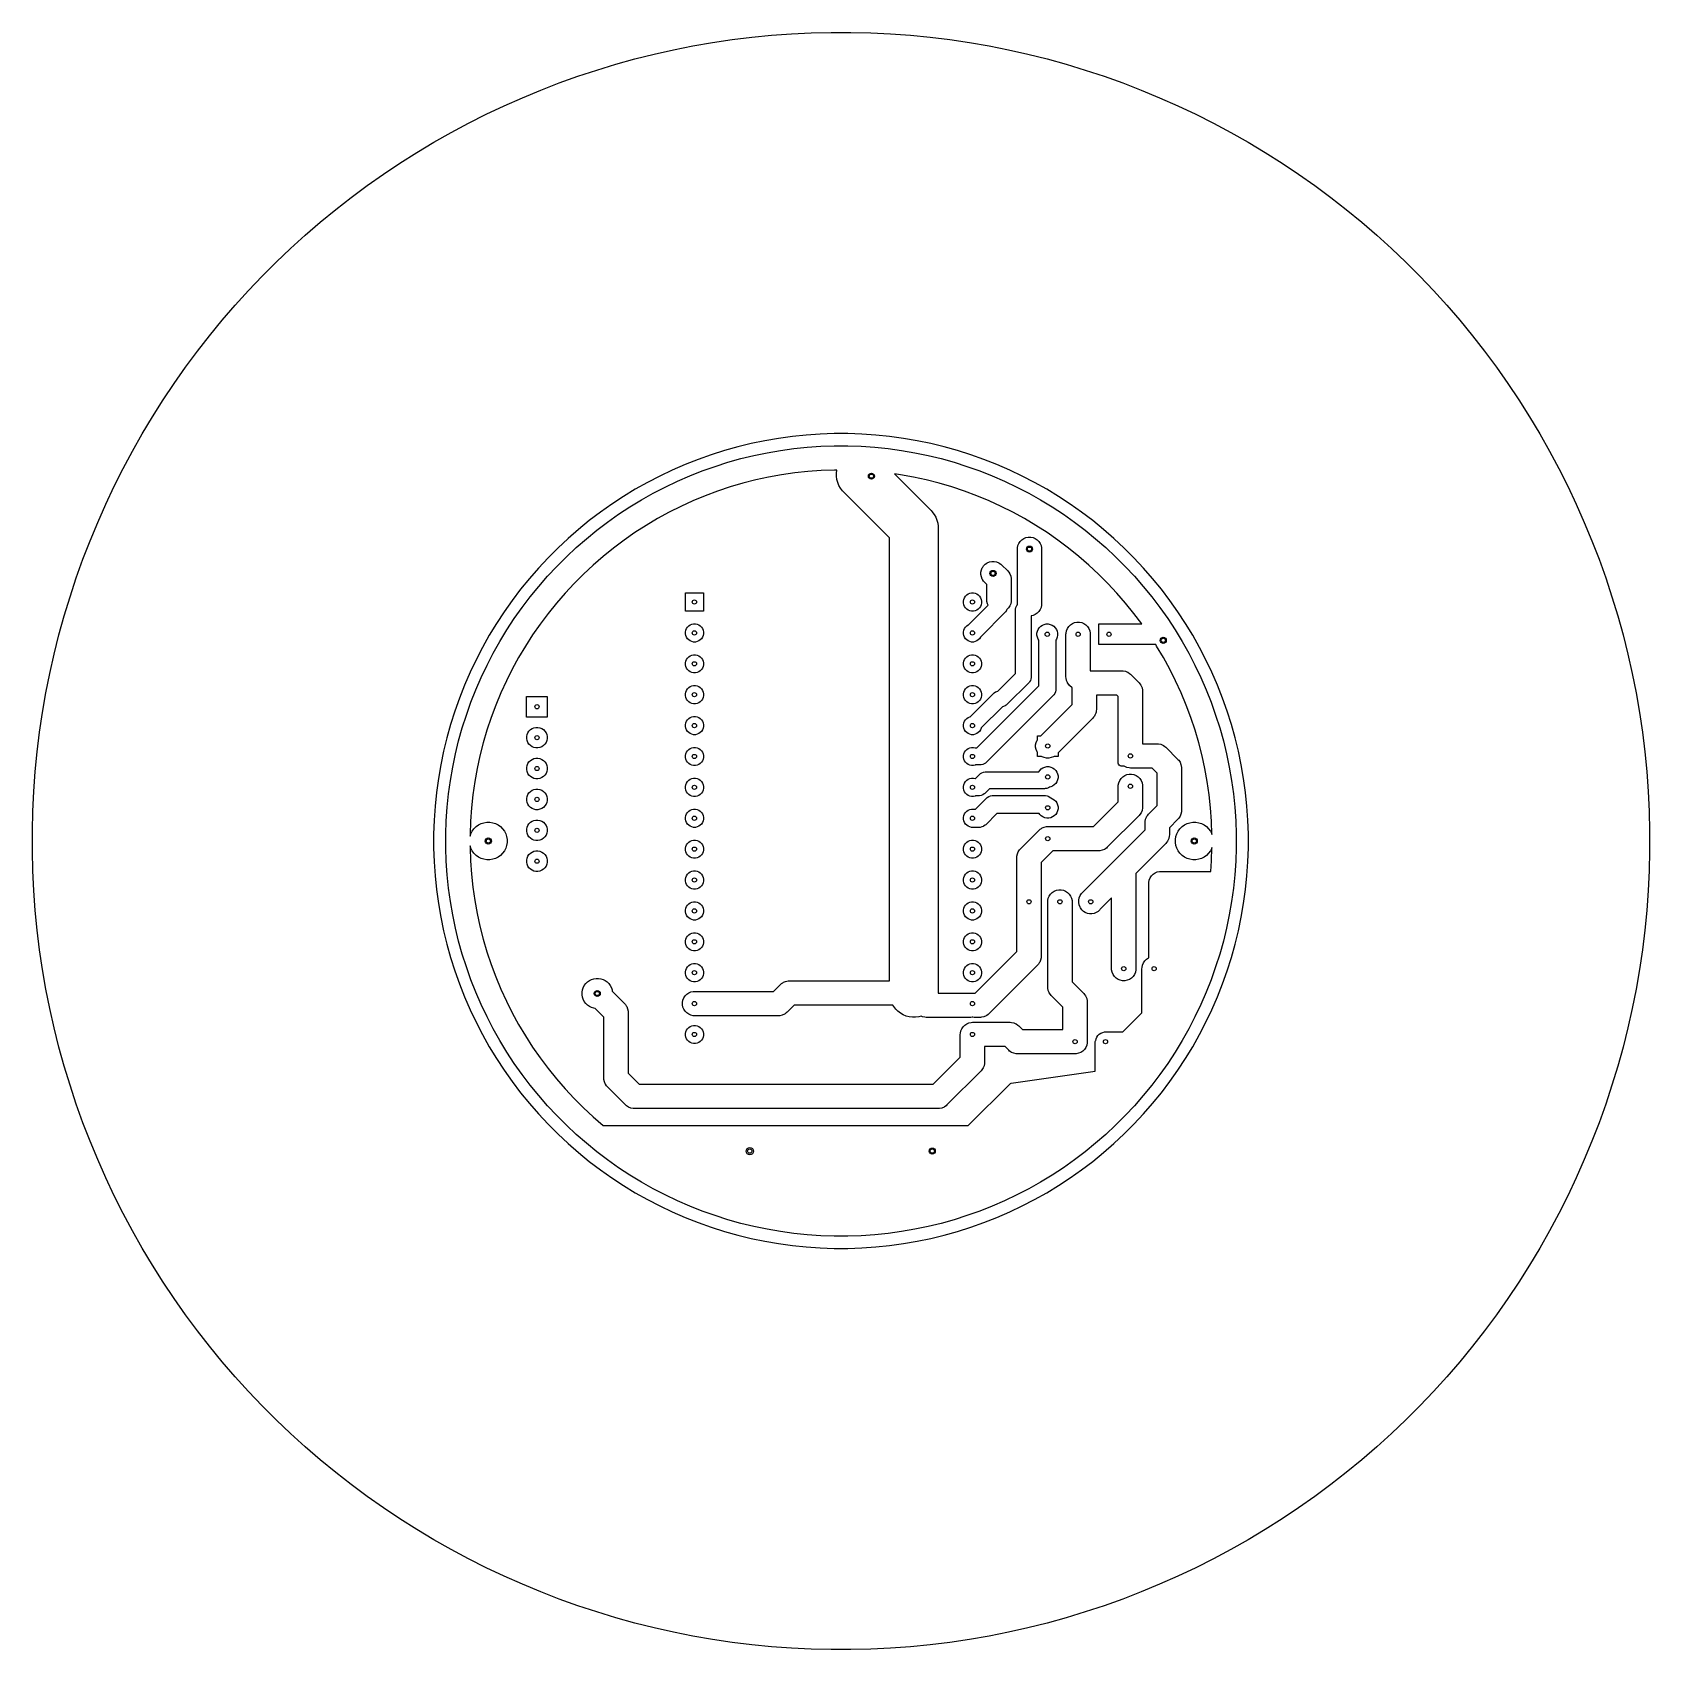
# Model space of a CAD drawing. Extents: x 123 to 256, y -136 to -4.
import ezdxf

# ---------------------------------------------------------------- set-up
doc = ezdxf.new("R2010")
doc.units = 0
doc.layers.add('BLACK', color=7, linetype='CONTINUOUS')

msp = doc.modelspace()

# ---------------------------------------------------------------- linework, layer by layer
at = {"layer": 'BLACK', "linetype": 'CONTINUOUS'}
for p, q in [((180.550383, -4.104975), (182.170223, -3.905186)), ((182.170223, -3.905186), (183.794479, -3.745211)), ((183.794479, -3.745211), (185.422171, -3.625145)), ((185.422171, -3.625145), (187.05232, -3.545061)), ((187.05232, -3.545061), (188.683943, -3.505007)), ((188.683943, -3.505007), (190.316057, -3.505007)), ((190.316057, -3.505007), (191.94768, -3.545061)), ((191.94768, -3.545061), (193.577829, -3.625145)), ((193.577829, -3.625145), (195.205521, -3.745211)), ((195.205521, -3.745211), (196.829777, -3.905186)), ((196.829777, -3.905186), (198.449617, -4.104975)), ((172.551434, -5.696065), (174.134636, -5.299493)), ((174.134636, -5.299493), (175.727093, -4.941895)), ((175.727093, -4.941895), (177.327847, -4.623485)), ((177.327847, -4.623485), (178.935933, -4.344456)), ((178.935933, -4.344456), (180.550383, -4.104975)), ((198.449617, -4.104975), (200.064067, -4.344456)), ((200.064067, -4.344456), (201.672153, -4.623485)), ((201.672153, -4.623485), (203.272907, -4.941895)), ((203.272907, -4.941895), (204.865364, -5.299493)), ((204.865364, -5.299493), (206.448566, -5.696065)), ((167.866866, -7.117113), (169.416604, -6.605148)), ((169.416604, -6.605148), (170.978441, -6.13137)), ((170.978441, -6.13137), (172.551434, -5.696065)), ((206.448566, -5.696065), (208.021559, -6.13137)), ((208.021559, -6.13137), (209.583396, -6.605148)), ((209.583396, -6.605148), (211.133134, -7.117113)), ((164.807407, -8.254346), (166.330158, -7.666956)), ((166.330158, -7.666956), (167.866866, -7.117113)), ((211.133134, -7.117113), (212.669842, -7.666956)), ((212.669842, -7.666956), (214.192593, -8.254346)), ((161.807434, -9.540329), (163.299529, -8.878929)), ((163.299529, -8.878929), (164.807407, -8.254346)), ((214.192593, -8.254346), (215.700471, -8.878929)), ((215.700471, -8.878929), (217.192566, -9.540329)), ((158.874176, -10.971965), (160.33202, -10.238148)), ((160.33202, -10.238148), (161.807434, -9.540329)), ((217.192566, -9.540329), (218.66798, -10.238148)), ((218.66798, -10.238148), (220.125824, -10.971965)), ((156.014697, -12.545805), (157.434779, -11.741339)), ((157.434779, -11.741339), (158.874176, -10.971965)), ((220.125824, -10.971965), (221.565221, -11.741339)), ((221.565221, -11.741339), (222.985303, -12.545805)), ((154.614786, -13.38488), (156.014697, -12.545805)), ((222.985303, -12.545805), (224.385214, -13.38488)), ((151.878835, -15.164811), (153.235888, -14.258057)), ((153.235888, -14.258057), (154.614786, -13.38488)), ((224.385214, -13.38488), (225.764112, -14.258057)), ((225.764112, -14.258057), (227.121165, -15.164811)), ((150.544442, -16.104596), (151.878835, -15.164811)), ((227.121165, -15.164811), (228.455558, -16.104596)), ((147.946844, -18.080974), (149.233516, -17.076846)), ((149.233516, -17.076846), (150.544442, -16.104596)), ((228.455558, -16.104596), (229.766484, -17.076846)), ((229.766484, -17.076846), (231.053156, -18.080974)), ((146.685202, -19.116377), (147.946844, -18.080974)), ((231.053156, -18.080974), (232.314798, -19.116377)), ((145.449351, -20.18243), (146.685202, -19.116377)), ((232.314798, -19.116377), (233.550649, -20.18243)), ((144.240034, -21.278491), (145.449351, -20.18243)), ((233.550649, -20.18243), (234.759966, -21.278491)), ((141.9039, -23.557979), (143.057979, -22.4039)), ((143.057979, -22.4039), (144.240034, -21.278491)), ((234.759966, -21.278491), (235.942021, -22.4039)), ((235.942021, -22.4039), (237.0961, -23.557979)), ((140.778491, -24.740034), (141.9039, -23.557979)), ((237.0961, -23.557979), (238.221509, -24.740034)), ((139.68243, -25.949351), (140.778491, -24.740034)), ((238.221509, -24.740034), (239.31757, -25.949351)), ((138.616377, -27.185202), (139.68243, -25.949351)), ((239.31757, -25.949351), (240.383623, -27.185202)), ((137.580974, -28.446844), (138.616377, -27.185202)), ((240.383623, -27.185202), (241.419026, -28.446844)), ((136.576846, -29.733516), (137.580974, -28.446844)), ((241.419026, -28.446844), (242.423154, -29.733516)), ((135.604596, -31.044442), (136.576846, -29.733516)), ((242.423154, -29.733516), (243.395404, -31.044442)), ((134.664811, -32.378835), (135.604596, -31.044442)), ((243.395404, -31.044442), (244.335189, -32.378835)), ((133.758057, -33.735888), (134.664811, -32.378835)), ((244.335189, -32.378835), (245.241943, -33.735888)), ((132.88488, -35.114786), (133.758057, -33.735888)), ((245.241943, -33.735888), (246.11512, -35.114786)), ((132.045805, -36.514697), (132.88488, -35.114786)), ((246.11512, -35.114786), (246.954195, -36.514697)), ((131.241339, -37.934779), (132.045805, -36.514697)), ((183.244289, -37.0843), (182.124158, -37.317066)), ((184.371715, -36.889912), (183.244289, -37.0843)), ((185.50512, -36.734129), (184.371715, -36.889912)), ((186.643182, -36.617132), (185.50512, -36.734129)), ((187.784576, -36.539059), (186.643182, -36.617132)), ((188.92797, -36.5), (187.784576, -36.539059)), ((190.07203, -36.5), (188.92797, -36.5)), ((191.215424, -36.539059), (190.07203, -36.5)), ((192.356818, -36.617132), (191.215424, -36.539059)), ((193.49488, -36.734129), (192.356818, -36.617132)), ((194.628285, -36.889912), (193.49488, -36.734129)), ((195.755711, -37.0843), (194.628285, -36.889912)), ((196.875842, -37.317066), (195.755711, -37.0843)), ((246.954195, -36.514697), (247.758661, -37.934779)), ((130.471965, -39.374176), (131.241339, -37.934779)), ((178.820535, -38.242697), (177.742531, -38.62582)), ((179.91099, -37.896602), (178.820535, -38.242697)), ((181.012626, -37.587938), (179.91099, -37.896602)), ((180.198585, -38.859453), (181.267181, -38.560046)), ((182.124158, -37.317066), (181.012626, -37.587938)), ((181.267181, -38.560046), (182.345375, -38.297298)), ((182.345375, -38.297298), (183.431912, -38.071513)), ((183.431912, -38.071513), (184.525523, -37.882955)), ((184.525523, -37.882955), (185.624935, -37.731844)), ((185.624935, -37.731844), (186.728864, -37.618357)), ((186.728864, -37.618357), (187.836025, -37.542625)), ((187.836025, -37.542625), (188.945126, -37.504737)), ((188.945126, -37.504737), (189.420826, -37.504737)), ((189.420826, -37.504737), (189.426487, -37.503611)), ((189.426487, -37.503611), (189.573513, -37.503611)), ((189.573513, -37.503611), (189.579174, -37.504737)), ((189.579174, -37.504737), (190.054874, -37.504737)), ((190.054874, -37.504737), (191.163975, -37.542625)), ((191.163975, -37.542625), (192.271136, -37.618357)), ((192.271136, -37.618357), (193.375065, -37.731844)), ((193.375065, -37.731844), (194.474477, -37.882955)), ((194.474477, -37.882955), (195.568088, -38.071513)), ((195.568088, -38.071513), (196.654625, -38.297298)), ((196.654625, -38.297298), (197.732819, -38.560046)), ((197.987374, -37.587938), (196.875842, -37.317066)), ((197.732819, -38.560046), (198.801415, -38.859453)), ((199.08901, -37.896602), (197.987374, -37.587938)), ((200.179465, -38.242697), (199.08901, -37.896602)), ((201.257469, -38.62582), (200.179465, -38.242697)), ((247.758661, -37.934779), (248.528035, -39.374176)), ((129.738148, -40.83202), (130.471965, -39.374176)), ((175.628891, -39.501318), (174.595718, -39.992674)), ((176.678236, -39.045523), (175.628891, -39.501318)), ((177.742531, -38.62582), (176.678236, -39.045523)), ((177.062788, -39.973915), (178.095163, -39.5668)), ((178.095163, -39.5668), (179.140835, -39.195168)), ((179.140835, -39.195168), (180.198585, -38.859453)), ((184.620458, -39.887933), (183.548797, -40.081282)), ((185.698337, -39.732958), (184.620458, -39.887933)), ((186.781061, -39.616553), (185.698337, -39.732958)), ((187.867249, -39.538867), (186.781061, -39.616553)), ((188.955518, -39.5), (187.867249, -39.538867)), ((189.161431, -39.5), (188.955518, -39.5)), ((189.129282, -39.744194), (189.161431, -39.5)), ((189.129282, -40.005806), (189.129282, -39.744194)), ((194.379542, -39.887933), (193.896978, -39.818551)), ((193.896978, -39.818551), (196.914213, -42.835786)), ((195.451203, -40.081282), (194.379542, -39.887933)), ((198.801415, -38.859453), (199.859165, -39.195168)), ((199.859165, -39.195168), (200.904837, -39.5668)), ((200.904837, -39.5668), (201.937212, -39.973915)), ((202.321764, -39.045523), (201.257469, -38.62582)), ((203.371109, -39.501318), (202.321764, -39.045523)), ((204.404282, -39.992674), (203.371109, -39.501318)), ((248.528035, -39.374176), (249.261852, -40.83202)), ((129.040329, -42.307434), (129.738148, -40.83202)), ((172.582691, -41.079732), (171.605184, -41.674167)), ((173.579924, -40.519016), (172.582691, -41.079732)), ((174.595718, -39.992674), (173.579924, -40.519016)), ((174.057401, -41.403214), (175.04273, -40.892658)), ((175.04273, -40.892658), (176.044915, -40.41604)), ((176.044915, -40.41604), (177.062788, -39.973915)), ((180.384731, -40.888862), (179.351494, -41.232756)), ((181.429583, -40.582066), (180.384731, -40.888862)), ((182.48472, -40.312758), (181.429583, -40.582066)), ((183.548797, -40.081282), (182.48472, -40.312758)), ((189.16343, -40.265181), (189.129282, -40.005806)), ((189.23114, -40.517879), (189.16343, -40.265181)), ((189.331255, -40.759577), (189.23114, -40.517879)), ((189.46206, -40.986141), (189.331255, -40.759577)), ((189.62132, -41.193692), (189.46206, -40.986141)), ((189.710786, -41.289214), (189.62132, -41.193692)), ((196.51528, -40.312758), (195.451203, -40.081282)), ((197.570417, -40.582066), (196.51528, -40.312758)), ((198.615269, -40.888862), (197.570417, -40.582066)), ((199.648506, -41.232756), (198.615269, -40.888862)), ((201.937212, -39.973915), (202.955085, -40.41604)), ((202.955085, -40.41604), (203.95727, -40.892658)), ((203.95727, -40.892658), (204.942599, -41.403214)), ((205.420076, -40.519016), (204.404282, -39.992674)), ((206.417309, -41.079732), (205.420076, -40.519016)), ((207.394816, -41.674167), (206.417309, -41.079732)), ((249.261852, -40.83202), (249.959671, -42.307434)), ((128.378929, -43.799529), (129.040329, -42.307434)), ((170.64854, -42.30163), (169.713877, -42.961387)), ((171.605184, -41.674167), (170.64854, -42.30163)), ((171.213937, -43.132364), (172.141888, -42.52372)), ((172.141888, -42.52372), (173.090078, -41.947113)), ((173.090078, -41.947113), (174.057401, -41.403214)), ((176.334564, -42.48241), (175.360786, -42.969848)), ((177.32512, -42.030038), (176.334564, -42.48241)), ((178.331191, -41.61331), (177.32512, -42.030038)), ((179.351494, -41.232756), (178.331191, -41.61331)), ((193.5, -45.078427), (189.710786, -41.289214)), ((200.668809, -41.61331), (199.648506, -41.232756)), ((201.67488, -42.030038), (200.668809, -41.61331)), ((202.665436, -42.48241), (201.67488, -42.030038)), ((203.639214, -42.969848), (202.665436, -42.48241)), ((204.942599, -41.403214), (205.909922, -41.947113)), ((205.909922, -41.947113), (206.858112, -42.52372)), ((206.858112, -42.52372), (207.786063, -43.132364)), ((208.35146, -42.30163), (207.394816, -41.674167)), ((209.286123, -42.961387), (208.35146, -42.30163)), ((249.959671, -42.307434), (250.621071, -43.799529)), ((127.754346, -45.307407), (128.378929, -43.799529)), ((168.802284, -43.65267), (167.914823, -44.374673)), ((169.713877, -42.961387), (168.802284, -43.65267)), ((169.423053, -44.442883), (170.307306, -43.772333)), ((170.307306, -43.772333), (171.213937, -43.132364)), ((174.405026, -43.491733), (173.468502, -44.047398)), ((175.360786, -42.969848), (174.405026, -43.491733)), ((196.914213, -42.835786), (197.003664, -42.931292)), ((197.003664, -42.931292), (197.00368, -42.931308)), ((197.00368, -42.931308), (197.061229, -43.006308)), ((197.061229, -43.006308), (197.16294, -43.138859)), ((197.16294, -43.138859), (197.293745, -43.365423)), ((197.293745, -43.365423), (197.39386, -43.607121)), ((197.39386, -43.607121), (197.461571, -43.859819)), ((197.461571, -43.859819), (197.495718, -44.119194)), ((204.594974, -43.491733), (203.639214, -42.969848)), ((205.531498, -44.047398), (204.594974, -43.491733)), ((207.786063, -43.132364), (208.692694, -43.772333)), ((208.692694, -43.772333), (209.576947, -44.442883)), ((210.197716, -43.65267), (209.286123, -42.961387)), ((211.085177, -44.374673), (210.197716, -43.65267)), ((250.621071, -43.799529), (251.245654, -45.307407)), ((167.05253, -45.126554), (166.216409, -45.907436)), ((167.914823, -44.374673), (167.05253, -45.126554)), ((167.725778, -45.872562), (168.562209, -45.143232)), ((168.562209, -45.143232), (169.423053, -44.442883)), ((172.552408, -44.636136), (171.657911, -45.257196)), ((173.468502, -44.047398), (172.552408, -44.636136)), ((193.5, -81.5), (193.5, -45.078427)), ((197.495718, -44.119194), (197.5, -44.25)), ((197.5, -44.25), (197.5, -82.5)), ((204.365607, -45.22699), (204.528603, -45.118079)), ((204.528603, -45.118079), (204.709715, -45.04306)), ((204.709715, -45.04306), (204.901983, -45.004815)), ((204.901983, -45.004815), (205.098017, -45.004815)), ((205.098017, -45.004815), (205.290285, -45.04306)), ((205.290285, -45.04306), (205.471397, -45.118079)), ((205.471397, -45.118079), (205.634393, -45.22699)), ((206.447592, -44.636136), (205.531498, -44.047398)), ((207.342089, -45.257196), (206.447592, -44.636136)), ((209.576947, -44.442883), (210.437791, -45.143232)), ((210.437791, -45.143232), (211.274222, -45.872562)), ((211.94747, -45.126554), (211.085177, -44.374673)), ((212.783591, -45.907436), (211.94747, -45.126554)), ((127.166956, -46.830158), (127.754346, -45.307407)), ((166.216409, -45.907436), (165.407436, -46.716409)), ((166.914734, -46.630024), (167.725778, -45.872562)), ((170.786151, -45.909787), (169.938239, -46.593078)), ((171.657911, -45.257196), (170.786151, -45.909787)), ((204, -46), (204.004815, -45.901983)), ((204, -50.5), (204, -46)), ((204.004815, -45.901983), (204.04306, -45.709715)), ((204.04306, -45.709715), (204.118079, -45.528603)), ((204.118079, -45.528603), (204.22699, -45.365607)), ((204.22699, -45.365607), (204.365607, -45.22699)), ((205.634393, -45.22699), (205.77301, -45.365607)), ((205.77301, -45.365607), (205.881921, -45.528603)), ((205.881921, -45.528603), (205.95694, -45.709715)), ((205.95694, -45.709715), (205.995185, -45.901983)), ((205.995185, -45.901983), (206, -46)), ((206, -46), (206, -50.5)), ((208.213849, -45.909787), (207.342089, -45.257196)), ((209.061761, -46.593078), (208.213849, -45.909787)), ((211.274222, -45.872562), (212.085266, -46.630024)), ((213.592564, -46.716409), (212.783591, -45.907436)), ((251.245654, -45.307407), (251.833044, -46.830158)), ((126.617113, -48.366866), (127.166956, -46.830158)), ((164.626554, -47.55253), (163.874673, -48.414823)), ((165.407436, -46.716409), (164.626554, -47.55253)), ((165.372562, -48.225778), (166.130024, -47.414734)), ((166.130024, -47.414734), (166.914734, -46.630024)), ((169.115256, -47.306197), (168.31825, -48.048236)), ((169.938239, -46.593078), (169.115256, -47.306197)), ((201.004815, -47.901983), (201.04306, -47.709715)), ((201.04306, -47.709715), (201.118079, -47.528603)), ((201.118079, -47.528603), (201.149226, -47.481987)), ((201.149226, -47.481987), (201.226989, -47.365606)), ((201.226989, -47.365606), (201.365606, -47.226989)), ((201.365606, -47.226989), (201.481987, -47.149226)), ((201.481987, -47.149226), (201.528603, -47.118079)), ((201.528603, -47.118079), (201.709715, -47.04306)), ((201.709715, -47.04306), (201.901983, -47.004815)), ((201.901983, -47.004815), (202.098017, -47.004815)), ((202.098017, -47.004815), (202.290285, -47.04306)), ((202.290285, -47.04306), (202.471397, -47.118079)), ((202.471397, -47.118079), (202.518012, -47.149226)), ((202.518012, -47.149226), (202.634394, -47.226989)), ((202.634394, -47.226989), (202.707107, -47.292893)), ((202.707107, -47.292893), (203.207107, -47.792893)), ((203.207107, -47.792893), (203.273011, -47.865607)), ((203.273011, -47.865607), (203.297316, -47.901983)), ((209.884744, -47.306197), (209.061761, -46.593078)), ((210.68175, -48.048236), (209.884744, -47.306197)), ((212.085266, -46.630024), (212.869976, -47.414734)), ((212.869976, -47.414734), (213.627438, -48.225778)), ((214.373446, -47.55253), (213.592564, -46.716409)), ((215.125327, -48.414823), (214.373446, -47.55253)), ((251.833044, -46.830158), (252.382887, -48.366866)), ((126.105148, -49.916604), (126.617113, -48.366866)), ((163.874673, -48.414823), (163.15267, -49.302284)), ((163.942883, -49.923053), (164.643232, -49.062209)), ((164.643232, -49.062209), (165.372562, -48.225778)), ((167.548236, -48.81825), (166.806197, -49.615256)), ((168.31825, -48.048236), (167.548236, -48.81825)), ((201.004815, -48.098017), (201.004815, -47.901983)), ((201.04306, -48.290285), (201.004815, -48.098017)), ((201.118079, -48.471397), (201.04306, -48.290285)), ((201.137191, -48.5), (201.118079, -48.471397)), ((201.226989, -48.634394), (201.137191, -48.5)), ((201.292893, -48.707107), (201.226989, -48.634394)), ((201.5, -48.914214), (201.292893, -48.707107)), ((201.5, -50.2), (201.5, -48.914214)), ((203.297316, -47.901983), (203.381921, -48.028603)), ((203.381921, -48.028603), (203.45694, -48.209715)), ((203.45694, -48.209715), (203.495185, -48.401983)), ((203.495185, -48.401983), (203.5, -48.5)), ((203.5, -48.5), (203.5, -50.2)), ((211.451764, -48.81825), (210.68175, -48.048236)), ((212.193803, -49.615256), (211.451764, -48.81825)), ((213.627438, -48.225778), (214.356768, -49.062209)), ((214.356768, -49.062209), (215.057117, -49.923053)), ((215.84733, -49.302284), (215.125327, -48.414823)), ((252.382887, -48.366866), (252.894852, -49.916604)), ((125.63137, -51.478441), (126.105148, -49.916604)), ((162.461387, -50.213877), (161.80163, -51.14854)), ((163.15267, -49.302284), (162.461387, -50.213877)), ((163.272333, -50.807306), (163.942883, -49.923053)), ((166.093078, -50.438239), (165.409787, -51.286151)), ((166.806197, -49.615256), (166.093078, -50.438239)), ((176.7, -51.1), (176.7, -49.6)), ((176.7, -49.6), (178.2, -49.6)), ((178.2, -49.6), (178.2, -51.1)), ((199.563611, -50.276487), (199.592295, -50.132286)), ((199.563611, -50.423513), (199.563611, -50.276487)), ((199.592295, -50.567714), (199.563611, -50.423513)), ((199.592295, -50.132286), (199.648559, -49.996452)), ((199.648559, -49.996452), (199.730242, -49.874205)), ((199.730242, -49.874205), (199.834205, -49.770242)), ((199.834205, -49.770242), (199.956452, -49.688559)), ((199.956452, -49.688559), (200.092286, -49.632295)), ((200.092286, -49.632295), (200.236487, -49.603611)), ((200.236487, -49.603611), (200.383513, -49.603611)), ((200.383513, -49.603611), (200.527714, -49.632295)), ((200.527714, -49.632295), (200.663548, -49.688559)), ((200.663548, -49.688559), (200.785795, -49.770242)), ((200.785795, -49.770242), (200.889758, -49.874205)), ((200.889758, -49.874205), (200.971441, -49.996452)), ((200.971441, -49.996452), (201.027705, -50.132286)), ((201.027705, -50.132286), (201.056389, -50.276487)), ((201.056389, -50.423513), (201.027705, -50.567714)), ((201.056389, -50.276487), (201.056389, -50.423513)), ((201.504815, -50.298017), (201.5, -50.2)), ((201.54306, -50.490285), (201.504815, -50.298017)), ((201.594815, -50.615234), (201.54306, -50.490285)), ((203.45694, -50.490285), (203.381921, -50.671397)), ((203.495185, -50.298017), (203.45694, -50.490285)), ((203.5, -50.2), (203.495185, -50.298017)), ((204.003957, -50.580566), (204, -50.5)), ((206, -50.5), (205.995185, -50.598017)), ((212.906922, -50.438239), (212.193803, -49.615256)), ((213.590213, -51.286151), (212.906922, -50.438239)), ((215.057117, -49.923053), (215.727667, -50.807306)), ((216.538613, -50.213877), (215.84733, -49.302284)), ((217.19837, -51.14854), (216.538613, -50.213877)), ((252.894852, -49.916604), (253.36863, -51.478441)), ((125.196065, -53.051434), (125.63137, -51.478441)), ((161.80163, -51.14854), (161.174167, -52.105184)), ((162.02372, -52.641888), (162.632364, -51.713937)), ((162.632364, -51.713937), (163.272333, -50.807306)), ((165.409787, -51.286151), (164.757196, -52.157911)), ((178.2, -51.1), (176.7, -51.1)), ((199.648559, -50.703548), (199.592295, -50.567714)), ((199.730242, -50.825795), (199.648559, -50.703548)), ((199.834205, -50.929758), (199.730242, -50.825795)), ((199.956452, -51.011441), (199.834205, -50.929758)), ((200.092286, -51.067705), (199.956452, -51.011441)), ((199.999196, -52.210853), (201.594815, -50.615234)), ((200.236487, -51.096389), (200.092286, -51.067705)), ((200.383513, -51.096389), (200.236487, -51.096389)), ((200.527714, -51.067705), (200.383513, -51.096389)), ((200.663548, -51.011441), (200.527714, -51.067705)), ((200.785795, -50.929758), (200.663548, -51.011441)), ((200.889758, -50.825795), (200.785795, -50.929758)), ((200.971441, -50.703548), (200.889758, -50.825795)), ((201.027705, -50.567714), (200.971441, -50.703548)), ((202.994975, -51.194975), (200.989146, -53.200803)), ((203.041107, -51.144075), (202.994975, -51.194975)), ((203.117345, -51.029978), (203.041107, -51.144075)), ((203.145573, -50.961829), (203.117345, -51.029978)), ((203.27301, -50.834393), (203.145573, -50.961829)), ((203.381921, -50.671397), (203.27301, -50.834393)), ((203.85, -51), (203.85313, -50.936289)), ((203.85, -56.230761), (203.85, -51)), ((203.85313, -50.936289), (203.877989, -50.811315)), ((203.877989, -50.811315), (203.926751, -50.693592)), ((203.926751, -50.693592), (203.997543, -50.587644)), ((203.997543, -50.587644), (204.003957, -50.580566)), ((205.290285, -51.45694), (205.15, -51.484844)), ((205.15, -51.484844), (205.15, -56.5)), ((205.471397, -51.381921), (205.290285, -51.45694)), ((205.634393, -51.27301), (205.471397, -51.381921)), ((205.77301, -51.134393), (205.634393, -51.27301)), ((205.881921, -50.971397), (205.77301, -51.134393)), ((205.95694, -50.790285), (205.881921, -50.971397)), ((205.995185, -50.598017), (205.95694, -50.790285)), ((214.236882, -52.15), (213.590213, -51.286151)), ((215.727667, -50.807306), (216.367636, -51.713937)), ((216.367636, -51.713937), (216.97628, -52.641888)), ((217.825833, -52.105184), (217.19837, -51.14854)), ((253.36863, -51.478441), (253.803935, -53.051434)), ((124.799493, -54.634636), (125.196065, -53.051434)), ((160.579732, -53.082691), (160.019016, -54.079924)), ((161.174167, -52.105184), (160.579732, -53.082691)), ((161.447113, -53.590078), (162.02372, -52.641888)), ((164.136136, -53.052408), (163.547398, -53.968502)), ((164.757196, -52.157911), (164.136136, -53.052408)), ((176.703611, -52.816487), (176.732295, -52.672286)), ((176.703611, -52.963513), (176.703611, -52.816487)), ((176.732295, -53.107714), (176.703611, -52.963513)), ((176.732295, -52.672286), (176.788559, -52.536452)), ((176.788559, -53.243548), (176.732295, -53.107714)), ((176.788559, -52.536452), (176.870242, -52.414205)), ((176.870242, -52.414205), (176.974205, -52.310242)), ((176.974205, -52.310242), (177.096452, -52.228559)), ((177.096452, -52.228559), (177.232286, -52.172295)), ((177.232286, -52.172295), (177.376487, -52.143611)), ((177.376487, -52.143611), (177.523513, -52.143611)), ((177.523513, -52.143611), (177.667714, -52.172295)), ((177.667714, -52.172295), (177.803548, -52.228559)), ((177.803548, -52.228559), (177.925795, -52.310242)), ((177.925795, -52.310242), (178.029758, -52.414205)), ((178.029758, -52.414205), (178.111441, -52.536452)), ((178.111441, -52.536452), (178.167705, -52.672286)), ((178.167705, -53.107714), (178.111441, -53.243548)), ((178.167705, -52.672286), (178.196389, -52.816487)), ((178.196389, -52.963513), (178.167705, -53.107714)), ((178.196389, -52.816487), (178.196389, -52.963513)), ((199.563611, -52.816487), (199.592295, -52.672286)), ((199.563611, -52.963513), (199.563611, -52.816487)), ((199.592295, -53.107714), (199.563611, -52.963513)), ((199.592295, -52.672286), (199.648559, -52.536452)), ((199.648559, -53.243548), (199.592295, -53.107714)), ((199.648559, -52.536452), (199.730242, -52.414205)), ((199.730242, -52.414205), (199.834205, -52.310242)), ((199.834205, -52.310242), (199.956452, -52.228559)), ((199.956452, -52.228559), (199.999196, -52.210853)), ((205.614093, -52.916685), (205.646601, -52.753258)), ((205.614093, -53.083315), (205.614093, -52.916685)), ((205.646601, -53.246742), (205.614093, -53.083315)), ((205.646601, -52.753258), (205.710367, -52.599313)), ((205.710367, -52.599313), (205.802941, -52.460766)), ((205.802941, -52.460766), (205.920766, -52.342941)), ((205.920766, -52.342941), (206.059313, -52.250367)), ((206.059313, -52.250367), (206.213258, -52.186601)), ((206.213258, -52.186601), (206.376685, -52.154093)), ((206.376685, -52.154093), (206.543315, -52.154093)), ((206.543315, -52.154093), (206.706742, -52.186601)), ((206.706742, -52.186601), (206.860687, -52.250367)), ((206.860687, -52.250367), (206.999234, -52.342941)), ((206.999234, -52.342941), (207.117059, -52.460766)), ((207.117059, -52.460766), (207.209633, -52.599313)), ((207.209633, -52.599313), (207.273399, -52.753258)), ((207.273399, -52.753258), (207.305907, -52.916685)), ((207.305907, -53.083315), (207.273399, -53.246742)), ((207.305907, -52.916685), (207.305907, -53.083315)), ((208, -53), (208.004815, -52.901983)), ((208, -56.5), (208, -53)), ((208.004815, -52.901983), (208.04306, -52.709715)), ((208.04306, -52.709715), (208.118079, -52.528603)), ((208.118079, -52.528603), (208.22699, -52.365607)), ((208.22699, -52.365607), (208.365607, -52.22699)), ((208.365607, -52.22699), (208.528603, -52.118079)), ((208.528603, -52.118079), (208.709715, -52.04306)), ((208.709715, -52.04306), (208.901983, -52.004815)), ((208.901983, -52.004815), (209.098017, -52.004815)), ((209.098017, -52.004815), (209.290285, -52.04306)), ((209.290285, -52.04306), (209.471397, -52.118079)), ((209.471397, -52.118079), (209.634393, -52.22699)), ((209.634393, -52.22699), (209.77301, -52.365607)), ((209.77301, -52.365607), (209.881921, -52.528603)), ((209.881921, -52.528603), (209.95694, -52.709715)), ((209.95694, -52.709715), (209.995185, -52.901983)), ((209.995185, -52.901983), (210, -53)), ((210, -53), (210, -56)), ((210.69, -53.85), (210.69, -52.15)), ((210.69, -52.15), (212.39, -52.15)), ((212.39, -52.15), (212.39, -52.159401)), ((212.39, -52.159401), (212.416685, -52.154093)), ((212.416685, -52.154093), (212.5, -52.15)), ((212.5, -52.15), (214.236882, -52.15)), ((216.97628, -52.641888), (217.552887, -53.590078)), ((218.420268, -53.082691), (217.825833, -52.105184)), ((218.980984, -54.079924), (218.420268, -53.082691)), ((253.803935, -53.051434), (254.200507, -54.634636)), ((160.019016, -54.079924), (159.492674, -55.095718)), ((160.903214, -54.557401), (161.447113, -53.590078)), ((163.547398, -53.968502), (162.991733, -54.905026)), ((176.870242, -53.365795), (176.788559, -53.243548)), ((176.974205, -53.469758), (176.870242, -53.365795)), ((177.096452, -53.551441), (176.974205, -53.469758)), ((177.232286, -53.607705), (177.096452, -53.551441)), ((177.376487, -53.636389), (177.232286, -53.607705)), ((177.523513, -53.636389), (177.376487, -53.636389)), ((177.667714, -53.607705), (177.523513, -53.636389)), ((177.803548, -53.551441), (177.667714, -53.607705)), ((177.925795, -53.469758), (177.803548, -53.551441)), ((178.029758, -53.365795), (177.925795, -53.469758)), ((178.111441, -53.243548), (178.029758, -53.365795)), ((199.730242, -53.365795), (199.648559, -53.243548)), ((199.834205, -53.469758), (199.730242, -53.365795)), ((199.956452, -53.551441), (199.834205, -53.469758)), ((200.092286, -53.607705), (199.956452, -53.551441)), ((200.236487, -53.636389), (200.092286, -53.607705)), ((200.383513, -53.636389), (200.236487, -53.636389)), ((200.527714, -53.607705), (200.383513, -53.636389)), ((200.663548, -53.551441), (200.527714, -53.607705)), ((200.785795, -53.469758), (200.663548, -53.551441)), ((200.889758, -53.365795), (200.785795, -53.469758)), ((200.971441, -53.243548), (200.889758, -53.365795)), ((200.989146, -53.200803), (200.971441, -53.243548)), ((205.710367, -53.400687), (205.646601, -53.246742)), ((205.76, -53.474968), (205.710367, -53.400687)), ((205.76, -57.25005), (205.76, -53.474968)), ((207.209633, -53.400687), (207.16, -53.474968)), ((207.16, -53.474968), (207.16, -57.54)), ((207.273399, -53.246742), (207.209633, -53.400687)), ((212.39, -53.85), (210.69, -53.85)), ((212.416685, -53.845907), (212.39, -53.840598)), ((212.39, -53.840598), (212.39, -53.85)), ((212.5, -53.85), (212.416685, -53.845907)), ((215.376445, -53.85), (212.5, -53.85)), ((215.452602, -53.968502), (215.376445, -53.85)), ((216.008267, -54.905026), (215.452602, -53.968502)), ((217.552887, -53.590078), (218.096786, -54.557401)), ((219.507326, -55.095718), (218.980984, -54.079924)), ((124.441895, -56.227093), (124.799493, -54.634636)), ((159.492674, -55.095718), (159.001318, -56.128891)), ((159.91604, -56.544915), (160.392658, -55.54273)), ((160.392658, -55.54273), (160.903214, -54.557401)), ((162.991733, -54.905026), (162.469848, -55.860786)), ((176.703611, -55.356487), (176.732295, -55.212286)), ((176.703611, -55.503513), (176.703611, -55.356487)), ((176.732295, -55.647714), (176.703611, -55.503513)), ((176.732295, -55.212286), (176.788559, -55.076452)), ((176.788559, -55.783548), (176.732295, -55.647714)), ((176.788559, -55.076452), (176.870242, -54.954205)), ((176.870242, -55.905795), (176.788559, -55.783548)), ((176.870242, -54.954205), (176.974205, -54.850242)), ((176.974205, -54.850242), (177.096452, -54.768559)), ((177.096452, -54.768559), (177.232286, -54.712295)), ((177.232286, -54.712295), (177.376487, -54.683611)), ((177.376487, -54.683611), (177.523513, -54.683611)), ((177.523513, -54.683611), (177.667714, -54.712295)), ((177.667714, -54.712295), (177.803548, -54.768559)), ((177.803548, -54.768559), (177.925795, -54.850242)), ((177.925795, -54.850242), (178.029758, -54.954205)), ((178.029758, -54.954205), (178.111441, -55.076452)), ((178.111441, -55.783548), (178.029758, -55.905795)), ((178.111441, -55.076452), (178.167705, -55.212286)), ((178.167705, -55.647714), (178.111441, -55.783548)), ((178.167705, -55.212286), (178.196389, -55.356487)), ((178.196389, -55.503513), (178.167705, -55.647714)), ((178.196389, -55.356487), (178.196389, -55.503513)), ((199.563611, -55.356487), (199.592295, -55.212286)), ((199.563611, -55.503513), (199.563611, -55.356487)), ((199.592295, -55.647714), (199.563611, -55.503513)), ((199.592295, -55.212286), (199.648559, -55.076452)), ((199.648559, -55.783548), (199.592295, -55.647714)), ((199.648559, -55.076452), (199.730242, -54.954205)), ((199.730242, -55.905795), (199.648559, -55.783548)), ((199.730242, -54.954205), (199.834205, -54.850242)), ((199.834205, -54.850242), (199.956452, -54.768559)), ((199.956452, -54.768559), (200.092286, -54.712295)), ((200.092286, -54.712295), (200.236487, -54.683611)), ((200.236487, -54.683611), (200.383513, -54.683611)), ((200.383513, -54.683611), (200.527714, -54.712295)), ((200.527714, -54.712295), (200.663548, -54.768559)), ((200.663548, -54.768559), (200.785795, -54.850242)), ((200.785795, -54.850242), (200.889758, -54.954205)), ((200.889758, -54.954205), (200.971441, -55.076452)), ((200.971441, -55.783548), (200.889758, -55.905795)), ((200.971441, -55.076452), (201.027705, -55.212286)), ((201.027705, -55.647714), (200.971441, -55.783548)), ((201.027705, -55.212286), (201.056389, -55.356487)), ((201.056389, -55.503513), (201.027705, -55.647714)), ((201.056389, -55.356487), (201.056389, -55.503513)), ((216.530152, -55.860786), (216.008267, -54.905026)), ((218.096786, -54.557401), (218.607342, -55.54273)), ((218.607342, -55.54273), (219.08396, -56.544915)), ((219.998682, -56.128891), (219.507326, -55.095718)), ((254.200507, -54.634636), (254.558105, -56.227093)), ((124.123485, -57.827847), (124.441895, -56.227093)), ((158.545523, -57.178236), (158.12582, -58.242531)), ((159.001318, -56.128891), (158.545523, -57.178236)), ((159.473915, -57.562788), (159.91604, -56.544915)), ((161.98241, -56.834564), (161.530038, -57.82512)), ((162.469848, -55.860786), (161.98241, -56.834564)), ((176.974205, -56.009758), (176.870242, -55.905795)), ((177.096452, -56.091441), (176.974205, -56.009758)), ((177.232286, -56.147705), (177.096452, -56.091441)), ((177.376487, -56.176389), (177.232286, -56.147705)), ((177.523513, -56.176389), (177.376487, -56.176389)), ((177.667714, -56.147705), (177.523513, -56.176389)), ((177.803548, -56.091441), (177.667714, -56.147705)), ((177.925795, -56.009758), (177.803548, -56.091441)), ((178.029758, -55.905795), (177.925795, -56.009758)), ((199.834205, -56.009758), (199.730242, -55.905795)), ((199.956452, -56.091441), (199.834205, -56.009758)), ((200.092286, -56.147705), (199.956452, -56.091441)), ((200.236487, -56.176389), (200.092286, -56.147705)), ((200.383513, -56.176389), (200.236487, -56.176389)), ((200.527714, -56.147705), (200.383513, -56.176389)), ((200.663548, -56.091441), (200.527714, -56.147705)), ((200.785795, -56.009758), (200.663548, -56.091441)), ((200.889758, -55.905795), (200.785795, -56.009758)), ((202.400517, -57.680244), (203.85, -56.230761)), ((204.95962, -56.959619), (203.139619, -58.779619)), ((205.002447, -56.912365), (204.95962, -56.959619)), ((205.002457, -56.912356), (205.002447, -56.912365)), ((205.073249, -56.806408), (205.002457, -56.912356)), ((205.079928, -56.790284), (205.073249, -56.806408)), ((205.122012, -56.688685), (205.079928, -56.790284)), ((205.146871, -56.563711), (205.122012, -56.688685)), ((205.15, -56.5), (205.146871, -56.56369)), ((205.146871, -56.56369), (205.146871, -56.563711)), ((208.004815, -56.598017), (208, -56.5)), ((208.04306, -56.790285), (208.004815, -56.598017)), ((208.118079, -56.971397), (208.04306, -56.790285)), ((208.137191, -57), (208.118079, -56.971397)), ((208.226989, -57.134394), (208.137191, -57)), ((208.292893, -57.207107), (208.226989, -57.134394)), ((210, -56), (212.6, -56)), ((212.6, -56), (212.698017, -56.004815)), ((212.698017, -56.004815), (212.890285, -56.04306)), ((212.890285, -56.04306), (213.071397, -56.118079)), ((213.071397, -56.118079), (213.087578, -56.128891)), ((213.087578, -56.128891), (213.234394, -56.226989)), ((213.234394, -56.226989), (213.307107, -56.292893)), ((213.307107, -56.292893), (214.007106, -56.992893)), ((214.007106, -56.992893), (214.07301, -57.065606)), ((214.07301, -57.065606), (214.148267, -57.178236)), ((214.148267, -57.178236), (214.181921, -57.228603)), ((217.01759, -56.834564), (216.530152, -55.860786)), ((217.469962, -57.82512), (217.01759, -56.834564)), ((219.08396, -56.544915), (219.526085, -57.562788)), ((220.454477, -57.178236), (219.998682, -56.128891)), ((220.87418, -58.242531), (220.454477, -57.178236)), ((254.558105, -56.227093), (254.876515, -57.827847)), ((123.844456, -59.435933), (124.123485, -57.827847)), ((158.12582, -58.242531), (157.742697, -59.320535)), ((159.0668, -58.595163), (159.473915, -57.562788)), ((161.530038, -57.82512), (161.11331, -58.831191)), ((163.65, -59.81), (163.65, -58.11)), ((163.65, -58.11), (165.35, -58.11)), ((165.35, -58.11), (165.35, -59.81)), ((176.703611, -57.896487), (176.732295, -57.752286)), ((176.703611, -58.043513), (176.703611, -57.896487)), ((176.732295, -58.187714), (176.703611, -58.043513)), ((176.732295, -57.752286), (176.788559, -57.616452)), ((176.788559, -58.323548), (176.732295, -58.187714)), ((176.788559, -57.616452), (176.870242, -57.494205)), ((176.870242, -58.445795), (176.788559, -58.323548)), ((176.870242, -57.494205), (176.974205, -57.390242)), ((176.974205, -58.549758), (176.870242, -58.445795)), ((176.974205, -57.390242), (177.096452, -57.308559)), ((177.096452, -57.308559), (177.232286, -57.252295)), ((177.232286, -57.252295), (177.376487, -57.223611)), ((177.376487, -57.223611), (177.523513, -57.223611)), ((177.523513, -57.223611), (177.667714, -57.252295)), ((177.667714, -57.252295), (177.803548, -57.308559)), ((177.803548, -57.308559), (177.925795, -57.390242)), ((177.925795, -57.390242), (178.029758, -57.494205)), ((178.029758, -58.445795), (177.925795, -58.549758)), ((178.029758, -57.494205), (178.111441, -57.616452)), ((178.111441, -58.323548), (178.029758, -58.445795)), ((178.111441, -57.616452), (178.167705, -57.752286)), ((178.167705, -58.187714), (178.111441, -58.323548)), ((178.167705, -57.752286), (178.196389, -57.896487)), ((178.196389, -58.043513), (178.167705, -58.187714)), ((178.196389, -57.896487), (178.196389, -58.043513)), ((199.563611, -57.896487), (199.592295, -57.752286)), ((199.563611, -58.043513), (199.563611, -57.896487)), ((199.592295, -58.187714), (199.563611, -58.043513)), ((199.592295, -57.752286), (199.648559, -57.616452)), ((199.648559, -58.323548), (199.592295, -58.187714)), ((199.648559, -57.616452), (199.730242, -57.494205)), ((199.730242, -58.445795), (199.648559, -58.323548)), ((199.730242, -57.494205), (199.834205, -57.390242)), ((199.834205, -58.549758), (199.730242, -58.445795)), ((199.834205, -57.390242), (199.956452, -57.308559)), ((199.956452, -57.308559), (200.092286, -57.252295)), ((200.092286, -57.252295), (200.236487, -57.223611)), ((200.112484, -59.788277), (202.040381, -57.86038)), ((200.236487, -57.223611), (200.383513, -57.223611)), ((200.383513, -57.223611), (200.527714, -57.252295)), ((200.527714, -57.252295), (200.663548, -57.308559)), ((200.66005, -62.35), (205.76, -57.25005)), ((200.663548, -57.308559), (200.785795, -57.390242)), ((200.785795, -57.390242), (200.889758, -57.494205)), ((200.889758, -58.445795), (200.785795, -58.549758)), ((200.889758, -57.494205), (200.971441, -57.616452)), ((200.971441, -58.323548), (200.889758, -58.445795)), ((200.971441, -57.616452), (201.027705, -57.752286)), ((201.027705, -58.187714), (200.971441, -58.323548)), ((201.027705, -57.752286), (201.056389, -57.896487)), ((201.056389, -58.043513), (201.027705, -58.187714)), ((201.056389, -57.896487), (201.056389, -58.043513)), ((206.954975, -58.034975), (201.444975, -63.544975)), ((202.040381, -57.86038), (202.087634, -57.817552)), ((202.087634, -57.817552), (202.087644, -57.817543)), ((202.087644, -57.817543), (202.193592, -57.746751)), ((202.193592, -57.746751), (202.202167, -57.743199)), ((202.202167, -57.743199), (202.311315, -57.697988)), ((202.311315, -57.697988), (202.400517, -57.680244)), ((207.001107, -57.984075), (206.954975, -58.034975)), ((207.077345, -57.869978), (207.001107, -57.984075)), ((207.129859, -57.743199), (207.077345, -57.869978)), ((207.156629, -57.608612), (207.129859, -57.743199)), ((207.16, -57.54), (207.156629, -57.608612)), ((208.5, -57.414214), (208.292893, -57.207107)), ((208.5, -58.775786), (208.5, -57.414214)), ((212.185786, -58), (210.5, -58)), ((210.5, -58), (210.5, -59.19)), ((212.3, -58.114213), (212.185786, -58)), ((212.3, -62.4), (212.3, -58.114213)), ((214.181921, -57.228603), (214.25694, -57.409715)), ((214.25694, -57.409715), (214.295185, -57.601983)), ((214.295185, -57.601983), (214.3, -57.7)), ((214.3, -57.7), (214.3, -62)), ((217.88669, -58.831191), (217.469962, -57.82512)), ((219.526085, -57.562788), (219.9332, -58.595163)), ((221.257303, -59.320535), (220.87418, -58.242531)), ((254.876515, -57.827847), (255.155544, -59.435933)), ((123.604975, -61.050383), (123.844456, -59.435933)), ((157.742697, -59.320535), (157.396602, -60.41099)), ((158.359453, -60.698585), (158.695168, -59.640835)), ((158.695168, -59.640835), (159.0668, -58.595163)), ((161.11331, -58.831191), (160.732756, -59.851494)), ((165.35, -59.81), (163.65, -59.81)), ((177.096452, -58.631441), (176.974205, -58.549758)), ((177.232286, -58.687705), (177.096452, -58.631441)), ((177.096452, -59.848559), (177.232286, -59.792295)), ((177.376487, -58.716389), (177.232286, -58.687705)), ((177.232286, -59.792295), (177.376487, -59.763611)), ((177.523513, -58.716389), (177.376487, -58.716389)), ((177.376487, -59.763611), (177.523513, -59.763611)), ((177.667714, -58.687705), (177.523513, -58.716389)), ((177.523513, -59.763611), (177.667714, -59.792295)), ((177.803548, -58.631441), (177.667714, -58.687705)), ((177.667714, -59.792295), (177.803548, -59.848559)), ((177.925795, -58.549758), (177.803548, -58.631441)), ((199.956452, -58.631441), (199.834205, -58.549758)), ((200.092286, -58.687705), (199.956452, -58.631441)), ((199.956452, -59.848559), (200.092286, -59.792295)), ((200.236487, -58.716389), (200.092286, -58.687705)), ((200.092286, -59.792295), (200.112484, -59.788277)), ((200.383513, -58.716389), (200.236487, -58.716389)), ((200.527714, -58.687705), (200.383513, -58.716389)), ((200.663548, -58.631441), (200.527714, -58.687705)), ((200.785795, -58.549758), (200.663548, -58.631441)), ((202.779484, -58.959754), (201.031722, -60.707515)), ((202.868685, -58.942011), (202.779484, -58.959754)), ((202.986408, -58.893249), (202.868685, -58.942011)), ((203.092356, -58.822457), (202.986408, -58.893249)), ((203.139619, -58.779619), (203.092356, -58.822457)), ((205.935786, -61.34), (208.5, -58.775786)), ((210.273011, -59.824393), (210.207107, -59.897107)), ((210.338297, -59.726683), (210.273011, -59.824393)), ((210.381921, -59.661397), (210.338297, -59.726683)), ((210.412995, -59.586377), (210.381921, -59.661397)), ((210.456941, -59.480284), (210.412995, -59.586377)), ((210.47395, -59.394767), (210.456941, -59.480284)), ((210.495185, -59.288017), (210.47395, -59.394767)), ((210.5, -59.19), (210.495185, -59.288017)), ((218.267244, -59.851494), (217.88669, -58.831191)), ((219.9332, -58.595163), (220.304832, -59.640835)), ((220.304832, -59.640835), (220.640547, -60.698585)), ((221.603398, -60.41099), (221.257303, -59.320535)), ((255.155544, -59.435933), (255.395025, -61.050383)), ((123.405186, -62.670223), (123.604975, -61.050383)), ((157.396602, -60.41099), (157.087938, -61.512626)), ((158.060046, -61.767181), (158.359453, -60.698585)), ((160.388862, -60.884731), (160.082066, -61.929583)), ((160.732756, -59.851494), (160.388862, -60.884731)), ((163.686601, -61.253258), (163.750367, -61.099313)), ((163.750367, -61.099313), (163.842941, -60.960766)), ((163.842941, -60.960766), (163.960766, -60.842941)), ((163.960766, -60.842941), (164.099313, -60.750367)), ((164.099313, -60.750367), (164.253258, -60.686601)), ((164.253258, -60.686601), (164.416685, -60.654093)), ((164.416685, -60.654093), (164.583315, -60.654093)), ((164.583315, -60.654093), (164.746742, -60.686601)), ((164.746742, -60.686601), (164.900687, -60.750367)), ((164.900687, -60.750367), (165.039234, -60.842941)), ((165.039234, -60.842941), (165.157059, -60.960766)), ((165.157059, -60.960766), (165.249633, -61.099313)), ((165.249633, -61.099313), (165.313399, -61.253258)), ((176.703611, -60.436487), (176.732295, -60.292286)), ((176.703611, -60.583513), (176.703611, -60.436487)), ((176.732295, -60.727714), (176.703611, -60.583513)), ((176.732295, -60.292286), (176.788559, -60.156452)), ((176.788559, -60.863548), (176.732295, -60.727714)), ((176.788559, -60.156452), (176.870242, -60.034205)), ((176.870242, -60.985795), (176.788559, -60.863548)), ((176.870242, -60.034205), (176.974205, -59.930242)), ((176.974205, -61.089758), (176.870242, -60.985795)), ((176.974205, -59.930242), (177.096452, -59.848559)), ((177.096452, -61.171441), (176.974205, -61.089758)), ((177.232286, -61.227705), (177.096452, -61.171441)), ((177.803548, -61.171441), (177.667714, -61.227705)), ((177.803548, -59.848559), (177.925795, -59.930242)), ((177.925795, -61.089758), (177.803548, -61.171441)), ((177.925795, -59.930242), (178.029758, -60.034205)), ((178.029758, -60.985795), (177.925795, -61.089758)), ((178.029758, -60.034205), (178.111441, -60.156452)), ((178.111441, -60.863548), (178.029758, -60.985795)), ((178.111441, -60.156452), (178.167705, -60.292286)), ((178.167705, -60.727714), (178.111441, -60.863548)), ((178.167705, -60.292286), (178.196389, -60.436487)), ((178.196389, -60.583513), (178.167705, -60.727714)), ((178.196389, -60.436487), (178.196389, -60.583513)), ((199.563611, -60.436487), (199.592295, -60.292286)), ((199.563611, -60.583513), (199.563611, -60.436487)), ((199.592295, -60.727714), (199.563611, -60.583513)), ((199.592295, -60.292286), (199.648559, -60.156452)), ((199.648559, -60.863548), (199.592295, -60.727714)), ((199.648559, -60.156452), (199.730242, -60.034205)), ((199.730242, -60.985795), (199.648559, -60.863548)), ((199.730242, -60.034205), (199.834205, -59.930242)), ((199.834205, -61.089758), (199.730242, -60.985795)), ((199.834205, -59.930242), (199.956452, -59.848559)), ((199.956452, -61.171441), (199.834205, -61.089758)), ((200.092286, -61.227705), (199.956452, -61.171441)), ((200.663548, -61.171441), (200.527714, -61.227705)), ((200.785795, -61.089758), (200.663548, -61.171441)), ((200.889758, -60.985795), (200.785795, -61.089758)), ((200.971441, -60.863548), (200.889758, -60.985795)), ((201.027705, -60.727714), (200.971441, -60.863548)), ((201.031722, -60.707515), (201.027705, -60.727714)), ((210.207107, -59.897107), (207.35, -62.754214)), ((218.611138, -60.884731), (218.267244, -59.851494)), ((218.917934, -61.929583), (218.611138, -60.884731)), ((220.640547, -60.698585), (220.939954, -61.767181)), ((221.912062, -61.512626), (221.603398, -60.41099)), ((255.395025, -61.050383), (255.594814, -62.670223)), ((157.087938, -61.512626), (156.817066, -62.624158)), ((157.797298, -62.845375), (158.060046, -61.767181)), ((160.082066, -61.929583), (159.812758, -62.98472)), ((163.654093, -61.416685), (163.686601, -61.253258)), ((163.654093, -61.583315), (163.654093, -61.416685)), ((163.686601, -61.746742), (163.654093, -61.583315)), ((163.750367, -61.900687), (163.686601, -61.746742)), ((163.842941, -62.039234), (163.750367, -61.900687)), ((163.960766, -62.157059), (163.842941, -62.039234)), ((164.099313, -62.249633), (163.960766, -62.157059)), ((164.253258, -62.313399), (164.099313, -62.249633)), ((164.416685, -62.345907), (164.253258, -62.313399)), ((164.583315, -62.345907), (164.416685, -62.345907)), ((164.746742, -62.313399), (164.583315, -62.345907)), ((164.900687, -62.249633), (164.746742, -62.313399)), ((165.039234, -62.157059), (164.900687, -62.249633)), ((165.157059, -62.039234), (165.039234, -62.157059)), ((165.249633, -61.900687), (165.157059, -62.039234)), ((165.313399, -61.746742), (165.249633, -61.900687)), ((165.313399, -61.253258), (165.345907, -61.416685)), ((165.345907, -61.583315), (165.313399, -61.746742)), ((165.345907, -61.416685), (165.345907, -61.583315)), ((176.870242, -62.574205), (176.974205, -62.470242)), ((176.974205, -62.470242), (177.096452, -62.388559)), ((177.096452, -62.388559), (177.232286, -62.332295)), ((177.376487, -61.256389), (177.232286, -61.227705)), ((177.232286, -62.332295), (177.376487, -62.303611)), ((177.523513, -61.256389), (177.376487, -61.256389)), ((177.376487, -62.303611), (177.523513, -62.303611)), ((177.667714, -61.227705), (177.523513, -61.256389)), ((177.523513, -62.303611), (177.667714, -62.332295)), ((177.667714, -62.332295), (177.803548, -62.388559)), ((177.803548, -62.388559), (177.925795, -62.470242)), ((177.925795, -62.470242), (178.029758, -62.574205)), ((199.730242, -62.574205), (199.834205, -62.470242)), ((199.834205, -62.470242), (199.956452, -62.388559)), ((199.956452, -62.388559), (200.092286, -62.332295)), ((200.236487, -61.256389), (200.092286, -61.227705)), ((200.092286, -62.332295), (200.236487, -62.303611)), ((200.383513, -61.256389), (200.236487, -61.256389)), ((200.236487, -62.303611), (200.383513, -62.303611)), ((200.527714, -61.227705), (200.383513, -61.256389)), ((200.383513, -62.303611), (200.527714, -62.332295)), ((200.527714, -62.332295), (200.570458, -62.35)), ((200.570458, -62.35), (200.66005, -62.35)), ((205.504816, -62.091983), (205.54306, -61.899716)), ((205.504816, -62.288017), (205.504816, -62.091983)), ((205.54306, -62.480284), (205.504816, -62.288017)), ((205.54306, -61.899716), (205.618079, -61.718604)), ((205.618079, -62.661396), (205.54306, -62.480284)), ((205.618079, -61.718604), (205.65, -61.67083)), ((205.65, -61.67083), (205.65, -61.34)), ((205.65, -61.34), (205.935786, -61.34)), ((212.3, -63.6), (212.3, -62.4)), ((214.3, -62), (215.5, -62)), ((215.5, -62), (215.598017, -62.004815)), ((215.598017, -62.004815), (215.790285, -62.04306)), ((215.790285, -62.04306), (215.971397, -62.118079)), ((215.971397, -62.118079), (216.018012, -62.149226)), ((216.018012, -62.149226), (216.134394, -62.226989)), ((216.134394, -62.226989), (216.207107, -62.292893)), ((216.207107, -62.292893), (217.207107, -63.292894)), ((219.187242, -62.98472), (218.917934, -61.929583)), ((220.939954, -61.767181), (221.202702, -62.845375)), ((222.182934, -62.624158), (221.912062, -61.512626)), ((123.245211, -64.294479), (123.405186, -62.670223)), ((156.5843, -63.744289), (156.389912, -64.871715)), ((156.817066, -62.624158), (156.5843, -63.744289)), ((157.571513, -63.931912), (157.797298, -62.845375)), ((159.812758, -62.98472), (159.581282, -64.048797)), ((163.654093, -63.956685), (163.686601, -63.793258)), ((163.686601, -63.793258), (163.750367, -63.639313)), ((163.750367, -63.639313), (163.842941, -63.500766)), ((163.842941, -63.500766), (163.960766, -63.382941)), ((163.960766, -63.382941), (164.099313, -63.290367)), ((164.099313, -63.290367), (164.253258, -63.226601)), ((164.253258, -63.226601), (164.416685, -63.194093)), ((164.416685, -63.194093), (164.583315, -63.194093)), ((164.583315, -63.194093), (164.746742, -63.226601)), ((164.746742, -63.226601), (164.900687, -63.290367)), ((164.900687, -63.290367), (165.039234, -63.382941)), ((165.039234, -63.382941), (165.157059, -63.500766)), ((165.157059, -63.500766), (165.249633, -63.639313)), ((165.249633, -63.639313), (165.313399, -63.793258)), ((165.313399, -63.793258), (165.345907, -63.956685)), ((176.703611, -62.976487), (176.732295, -62.832286)), ((176.703611, -63.123513), (176.703611, -62.976487)), ((176.732295, -63.267714), (176.703611, -63.123513)), ((176.732295, -62.832286), (176.788559, -62.696452)), ((176.788559, -63.403548), (176.732295, -63.267714)), ((176.788559, -62.696452), (176.870242, -62.574205)), ((176.870242, -63.525795), (176.788559, -63.403548)), ((176.974205, -63.629758), (176.870242, -63.525795)), ((177.096452, -63.711441), (176.974205, -63.629758)), ((177.232286, -63.767705), (177.096452, -63.711441)), ((177.376487, -63.796389), (177.232286, -63.767705)), ((177.523513, -63.796389), (177.376487, -63.796389)), ((177.667714, -63.767705), (177.523513, -63.796389)), ((177.803548, -63.711441), (177.667714, -63.767705)), ((177.925795, -63.629758), (177.803548, -63.711441)), ((178.029758, -63.525795), (177.925795, -63.629758)), ((178.029758, -62.574205), (178.111441, -62.696452)), ((178.111441, -63.403548), (178.029758, -63.525795)), ((178.111441, -62.696452), (178.167705, -62.832286)), ((178.167705, -63.267714), (178.111441, -63.403548)), ((178.167705, -62.832286), (178.196389, -62.976487)), ((178.196389, -63.123513), (178.167705, -63.267714)), ((178.196389, -62.976487), (178.196389, -63.123513)), ((199.563611, -62.976487), (199.592295, -62.832286)), ((199.563611, -63.123513), (199.563611, -62.976487)), ((199.592295, -63.267714), (199.563611, -63.123513)), ((199.592295, -62.832286), (199.648559, -62.696452)), ((199.648559, -63.403548), (199.592295, -63.267714)), ((199.648559, -62.696452), (199.730242, -62.574205)), ((199.730242, -63.525795), (199.648559, -63.403548)), ((199.834205, -63.629758), (199.730242, -63.525795)), ((199.956452, -63.711441), (199.834205, -63.629758)), ((200.092286, -63.767705), (199.956452, -63.711441)), ((200.236487, -63.796389), (200.092286, -63.767705)), ((200.383513, -63.796389), (200.236487, -63.796389)), ((200.527714, -63.767705), (200.383513, -63.796389)), ((200.570458, -63.75), (200.527714, -63.767705)), ((200.95, -63.75), (200.570458, -63.75)), ((201.018612, -63.746629), (200.95, -63.75)), ((201.153199, -63.719859), (201.018612, -63.746629)), ((201.279978, -63.667345), (201.153199, -63.719859)), ((201.394075, -63.591107), (201.279978, -63.667345)), ((201.444975, -63.544975), (201.394075, -63.591107)), ((205.65, -62.709169), (205.618079, -62.661396)), ((205.65, -63.04), (205.65, -62.709169)), ((205.98083, -63.04), (205.65, -63.04)), ((206.028604, -63.071921), (205.98083, -63.04)), ((206.209716, -63.14694), (206.028604, -63.071921)), ((206.401983, -63.185184), (206.209716, -63.14694)), ((206.598017, -63.185184), (206.401983, -63.185184)), ((206.790284, -63.14694), (206.598017, -63.185184)), ((206.971396, -63.071921), (206.790284, -63.14694)), ((207.01917, -63.04), (206.971396, -63.071921)), ((207.35, -63.04), (207.01917, -63.04)), ((207.35, -62.754214), (207.35, -63.04)), ((212.31903, -63.695671), (212.3, -63.6)), ((212.373223, -63.776777), (212.31903, -63.695671)), ((212.454329, -63.83097), (212.373223, -63.776777)), ((212.55, -63.85), (212.454329, -63.83097)), ((217.207107, -63.292894), (217.273011, -63.365607)), ((217.273011, -63.365607), (217.381922, -63.528604)), ((217.381922, -63.528604), (217.456941, -63.709716)), ((217.456941, -63.709716), (217.484845, -63.85)), ((219.418718, -64.048797), (219.187242, -62.98472)), ((221.202702, -62.845375), (221.428487, -63.931912)), ((222.4157, -63.744289), (222.182934, -62.624158)), ((222.610088, -64.871715), (222.4157, -63.744289)), ((255.594814, -62.670223), (255.754789, -64.294479)), ((123.125145, -65.922171), (123.245211, -64.294479)), ((156.389912, -64.871715), (156.234129, -66.00512)), ((157.231844, -66.124935), (157.382955, -65.025523)), ((157.382955, -65.025523), (157.571513, -63.931912)), ((159.387933, -65.120458), (159.232958, -66.198337)), ((159.581282, -64.048797), (159.387933, -65.120458)), ((163.654093, -64.123315), (163.654093, -63.956685)), ((163.686601, -64.286742), (163.654093, -64.123315)), ((163.750367, -64.440687), (163.686601, -64.286742)), ((163.842941, -64.579234), (163.750367, -64.440687)), ((163.960766, -64.697059), (163.842941, -64.579234)), ((164.099313, -64.789633), (163.960766, -64.697059)), ((164.253258, -64.853399), (164.099313, -64.789633)), ((164.416685, -64.885907), (164.253258, -64.853399)), ((164.583315, -64.885907), (164.416685, -64.885907)), ((164.746742, -64.853399), (164.583315, -64.885907)), ((164.900687, -64.789633), (164.746742, -64.853399)), ((165.039234, -64.697059), (164.900687, -64.789633)), ((165.157059, -64.579234), (165.039234, -64.697059)), ((165.249633, -64.440687), (165.157059, -64.579234)), ((165.313399, -64.286742), (165.249633, -64.440687)), ((165.345907, -64.123315), (165.313399, -64.286742)), ((165.345907, -63.956685), (165.345907, -64.123315)), ((176.788559, -65.236452), (176.870242, -65.114205)), ((176.870242, -65.114205), (176.974205, -65.010242)), ((176.974205, -65.010242), (177.096452, -64.928559)), ((177.096452, -64.928559), (177.232286, -64.872295)), ((177.232286, -64.872295), (177.376487, -64.843611)), ((177.376487, -64.843611), (177.523513, -64.843611)), ((177.523513, -64.843611), (177.667714, -64.872295)), ((177.667714, -64.872295), (177.803548, -64.928559)), ((177.803548, -64.928559), (177.925795, -65.010242)), ((177.925795, -65.010242), (178.029758, -65.114205)), ((178.029758, -65.114205), (178.111441, -65.236452)), ((199.648559, -65.236452), (199.730242, -65.114205)), ((199.730242, -65.114205), (199.834205, -65.010242)), ((199.834205, -65.010242), (199.956452, -64.928559)), ((199.956452, -64.928559), (200.092286, -64.872295)), ((200.092286, -64.872295), (200.236487, -64.843611)), ((200.236487, -64.843611), (200.383513, -64.843611)), ((200.383513, -64.843611), (200.527714, -64.872295)), ((200.527714, -64.872295), (200.541885, -64.878164)), ((200.541885, -64.878164), (200.915025, -64.505025)), ((200.915025, -64.505025), (200.965925, -64.458893)), ((200.965925, -64.458893), (201.080022, -64.382655)), ((201.080022, -64.382655), (201.206801, -64.330141)), ((201.206801, -64.330141), (201.341388, -64.303371)), ((201.341388, -64.303371), (201.41, -64.3)), ((201.41, -64.3), (205.769953, -64.3)), ((205.769953, -64.3), (205.842941, -64.190766)), ((205.842941, -64.190766), (205.960766, -64.072941)), ((205.960766, -64.072941), (206.099313, -63.980367)), ((206.099313, -63.980367), (206.253258, -63.916601)), ((206.253258, -63.916601), (206.416685, -63.884093)), ((206.416685, -63.884093), (206.583315, -63.884093)), ((206.583315, -63.884093), (206.746742, -63.916601)), ((206.746742, -63.916601), (206.900687, -63.980367)), ((206.900687, -63.980367), (207.039234, -64.072941)), ((207.039234, -64.072941), (207.157059, -64.190766)), ((207.157059, -64.190766), (207.249633, -64.329313)), ((207.249633, -65.130687), (207.157059, -65.269234)), ((207.249633, -64.329313), (207.313399, -64.483258)), ((207.313399, -64.976742), (207.249633, -65.130687)), ((207.313399, -64.483258), (207.345907, -64.646685)), ((207.345907, -64.813315), (207.313399, -64.976742)), ((207.345907, -64.646685), (207.345907, -64.813315)), ((212.34306, -65.209715), (212.418079, -65.028603)), ((212.418079, -65.028603), (212.52699, -64.865607)), ((212.52699, -64.865607), (212.665607, -64.72699)), ((212.78083, -63.85), (212.55, -63.85)), ((212.665607, -64.72699), (212.828603, -64.618079)), ((212.828603, -63.881921), (212.78083, -63.85)), ((213.009715, -63.95694), (212.828603, -63.881921)), ((212.828603, -64.618079), (213.009715, -64.54306)), ((213.201983, -63.995185), (213.009715, -63.95694)), ((213.009715, -64.54306), (213.201983, -64.504815)), ((213.3, -64), (213.201983, -63.995185)), ((213.201983, -64.504815), (213.398017, -64.504815)), ((215.085786, -64), (213.3, -64)), ((213.398017, -64.504815), (213.590285, -64.54306)), ((213.590285, -64.54306), (213.771397, -64.618079)), ((213.771397, -64.618079), (213.934393, -64.72699)), ((213.934393, -64.72699), (214.07301, -64.865607)), ((214.07301, -64.865607), (214.181921, -65.028603)), ((214.181921, -65.028603), (214.25694, -65.209715)), ((215.5, -64.414213), (215.085786, -64)), ((215.5, -67.085786), (215.5, -64.414213)), ((217.484845, -63.85), (217.495185, -63.901983)), ((217.495185, -63.901983), (217.5, -64)), ((217.5, -64), (217.5, -67.5)), ((219.612067, -65.120458), (219.418718, -64.048797)), ((219.767042, -66.198337), (219.612067, -65.120458)), ((221.428487, -63.931912), (221.617045, -65.025523)), ((221.617045, -65.025523), (221.768156, -66.124935)), ((222.765871, -66.00512), (222.610088, -64.871715)), ((255.754789, -64.294479), (255.874855, -65.922171)), ((123.045061, -67.55232), (123.125145, -65.922171)), ((156.234129, -66.00512), (156.117132, -67.143182)), ((157.118357, -67.228864), (157.231844, -66.124935)), ((159.232958, -66.198337), (159.116553, -67.281061)), ((163.654093, -66.496685), (163.686601, -66.333258)), ((163.686601, -66.333258), (163.750367, -66.179313)), ((163.750367, -66.179313), (163.842941, -66.040766)), ((163.842941, -66.040766), (163.960766, -65.922941)), ((163.960766, -65.922941), (164.099313, -65.830367)), ((164.099313, -65.830367), (164.253258, -65.766601)), ((164.253258, -65.766601), (164.416685, -65.734093)), ((164.416685, -65.734093), (164.583315, -65.734093)), ((164.583315, -65.734093), (164.746742, -65.766601)), ((164.746742, -65.766601), (164.900687, -65.830367)), ((164.900687, -65.830367), (165.039234, -65.922941)), ((165.039234, -65.922941), (165.157059, -66.040766)), ((165.157059, -66.040766), (165.249633, -66.179313)), ((165.249633, -66.179313), (165.313399, -66.333258)), ((165.313399, -66.333258), (165.345907, -66.496685)), ((176.703611, -65.516487), (176.732295, -65.372286)), ((176.703611, -65.663513), (176.703611, -65.516487)), ((176.732295, -65.807714), (176.703611, -65.663513)), ((176.732295, -65.372286), (176.788559, -65.236452)), ((176.788559, -65.943548), (176.732295, -65.807714)), ((176.870242, -66.065795), (176.788559, -65.943548)), ((176.974205, -66.169758), (176.870242, -66.065795)), ((177.096452, -66.251441), (176.974205, -66.169758)), ((177.232286, -66.307705), (177.096452, -66.251441)), ((177.376487, -66.336389), (177.232286, -66.307705)), ((177.523513, -66.336389), (177.376487, -66.336389)), ((177.667714, -66.307705), (177.523513, -66.336389)), ((177.803548, -66.251441), (177.667714, -66.307705)), ((177.925795, -66.169758), (177.803548, -66.251441)), ((178.029758, -66.065795), (177.925795, -66.169758)), ((178.111441, -65.943548), (178.029758, -66.065795)), ((178.111441, -65.236452), (178.167705, -65.372286)), ((178.167705, -65.807714), (178.111441, -65.943548)), ((178.167705, -65.372286), (178.196389, -65.516487)), ((178.196389, -65.663513), (178.167705, -65.807714)), ((178.196389, -65.516487), (178.196389, -65.663513)), ((199.563611, -65.516487), (199.592295, -65.372286)), ((199.563611, -65.663513), (199.563611, -65.516487)), ((199.592295, -65.807714), (199.563611, -65.663513)), ((199.592295, -65.372286), (199.648559, -65.236452)), ((199.648559, -65.943548), (199.592295, -65.807714)), ((199.730242, -66.065795), (199.648559, -65.943548)), ((199.834205, -66.169758), (199.730242, -66.065795)), ((199.956452, -66.251441), (199.834205, -66.169758)), ((200.092286, -66.307705), (199.956452, -66.251441)), ((200.236487, -66.336389), (200.092286, -66.307705)), ((200.383513, -66.336389), (200.236487, -66.336389)), ((200.527714, -66.307705), (200.383513, -66.336389)), ((200.570458, -66.29), (200.527714, -66.307705)), ((200.55934, -67.38), (201.46967, -66.46967)), ((200.82, -66.29), (200.570458, -66.29)), ((200.888612, -66.286629), (200.82, -66.29)), ((201.023199, -66.259859), (200.888612, -66.286629)), ((201.149978, -66.207345), (201.023199, -66.259859)), ((201.264075, -66.131107), (201.149978, -66.207345)), ((201.314975, -66.084975), (201.264075, -66.131107)), ((201.69995, -65.7), (201.314975, -66.084975)), ((201.46967, -66.46967), (201.524205, -66.420242)), ((201.524205, -66.420242), (201.646452, -66.338559)), ((201.646452, -66.338559), (201.782286, -66.282295)), ((206.23, -65.7), (201.69995, -65.7)), ((201.782286, -66.282295), (201.926487, -66.253611)), ((201.926487, -66.253611), (202, -66.25)), ((202, -66.25), (206.23, -66.25)), ((206.298612, -65.696629), (206.23, -65.7)), ((206.23, -66.25), (206.303513, -66.253611)), ((206.433199, -65.669859), (206.298612, -65.696629)), ((206.303513, -66.253611), (206.447713, -66.282294)), ((206.559978, -65.617345), (206.433199, -65.669859)), ((206.447713, -66.282294), (206.522806, -66.313399)), ((206.522806, -66.313399), (206.583548, -66.338559)), ((206.638388, -65.564952), (206.559978, -65.617345)), ((206.583548, -66.338559), (206.705795, -66.420242)), ((206.746742, -65.543399), (206.638388, -65.564952)), ((206.705795, -66.420242), (206.745676, -66.456389)), ((206.745676, -66.456389), (206.746742, -66.456601)), ((206.900687, -65.479633), (206.746742, -65.543399)), ((206.746742, -66.456601), (206.900687, -66.520367)), ((207.039234, -65.387059), (206.900687, -65.479633)), ((207.157059, -65.269234), (207.039234, -65.387059)), ((212.3, -65.5), (212.304815, -65.401983)), ((212.3, -66.785786), (212.3, -65.5)), ((212.304815, -65.401983), (212.34306, -65.209715)), ((214.25694, -65.209715), (214.295185, -65.401983)), ((214.295185, -65.401983), (214.3, -65.5)), ((214.3, -65.5), (214.3, -67.2)), ((219.883447, -67.281061), (219.767042, -66.198337)), ((221.768156, -66.124935), (221.881643, -67.228864)), ((222.882868, -67.143182), (222.765871, -66.00512)), ((255.874855, -65.922171), (255.954939, -67.55232)), ((123.005007, -69.183943), (123.045061, -67.55232)), ((156.117132, -67.143182), (156.039059, -68.284576)), ((157.042625, -68.336025), (157.118357, -67.228864)), ((159.116553, -67.281061), (159.038867, -68.367249)), ((163.654093, -66.663315), (163.654093, -66.496685)), ((163.686601, -66.826742), (163.654093, -66.663315)), ((163.750367, -66.980687), (163.686601, -66.826742)), ((163.842941, -67.119234), (163.750367, -66.980687)), ((163.960766, -67.237059), (163.842941, -67.119234)), ((164.099313, -67.329633), (163.960766, -67.237059)), ((164.253258, -67.393399), (164.099313, -67.329633)), ((164.416685, -67.425907), (164.253258, -67.393399)), ((164.583315, -67.425907), (164.416685, -67.425907)), ((164.746742, -67.393399), (164.583315, -67.425907)), ((164.900687, -67.329633), (164.746742, -67.393399)), ((165.039234, -67.237059), (164.900687, -67.329633)), ((165.157059, -67.119234), (165.039234, -67.237059)), ((165.249633, -66.980687), (165.157059, -67.119234)), ((165.313399, -66.826742), (165.249633, -66.980687)), ((165.345907, -66.663315), (165.313399, -66.826742)), ((165.345907, -66.496685), (165.345907, -66.663315)), ((176.732295, -67.912286), (176.788559, -67.776452)), ((176.788559, -67.776452), (176.870242, -67.654205)), ((176.870242, -67.654205), (176.974205, -67.550242)), ((176.974205, -67.550242), (177.096452, -67.468559)), ((177.096452, -67.468559), (177.232286, -67.412295)), ((177.232286, -67.412295), (177.376487, -67.383611)), ((177.376487, -67.383611), (177.523513, -67.383611)), ((177.523513, -67.383611), (177.667714, -67.412295)), ((177.667714, -67.412295), (177.803548, -67.468559)), ((177.803548, -67.468559), (177.925795, -67.550242)), ((177.925795, -67.550242), (178.029758, -67.654205)), ((178.029758, -67.654205), (178.111441, -67.776452)), ((178.111441, -67.776452), (178.167705, -67.912286)), ((199.592295, -67.912286), (199.648559, -67.776452)), ((199.648559, -67.776452), (199.730242, -67.654205)), ((199.730242, -67.654205), (199.834205, -67.550242)), ((199.834205, -67.550242), (199.956452, -67.468559)), ((199.956452, -67.468559), (200.092286, -67.412295)), ((200.092286, -67.412295), (200.236487, -67.383611)), ((200.236487, -67.383611), (200.31, -67.38)), ((200.31, -67.38), (200.55934, -67.38)), ((202.31066, -67.75), (201.40033, -68.66033)), ((205.803362, -67.75), (202.31066, -67.75)), ((205.842941, -67.809234), (205.803362, -67.75)), ((205.960766, -67.927059), (205.842941, -67.809234)), ((206.900687, -66.520367), (207.039234, -66.612941)), ((207.039234, -66.612941), (207.157059, -66.730766)), ((207.157059, -67.809234), (207.039234, -67.927059)), ((207.157059, -66.730766), (207.249633, -66.869313)), ((207.249633, -67.670687), (207.157059, -67.809234)), ((207.249633, -66.869313), (207.313399, -67.023258)), ((207.313399, -67.516742), (207.249633, -67.670687)), ((207.313399, -67.023258), (207.345907, -67.186685)), ((207.345907, -67.353315), (207.313399, -67.516742)), ((207.345907, -67.186685), (207.345907, -67.353315)), ((210.275786, -68.81), (212.3, -66.785786)), ((214.181921, -67.671397), (214.07301, -67.834394)), ((214.25694, -67.490285), (214.181921, -67.671397)), ((214.261262, -67.468559), (214.25694, -67.490285)), ((214.295185, -67.298017), (214.261262, -67.468559)), ((214.3, -67.2), (214.295185, -67.298017)), ((214.726989, -67.865606), (214.792893, -67.792893)), ((214.792893, -67.792893), (215.5, -67.085786)), ((217.456941, -67.790284), (217.381922, -67.971396)), ((217.495185, -67.598017), (217.456941, -67.790284)), ((217.5, -67.5), (217.495185, -67.598017)), ((219.961133, -68.367249), (219.883447, -67.281061)), ((221.881643, -67.228864), (221.957375, -68.336025)), ((222.960941, -68.284576), (222.882868, -67.143182)), ((255.954939, -67.55232), (255.994993, -69.183943)), ((156.039059, -68.284576), (156, -69.42797)), ((157.004737, -69.445126), (157.042625, -68.336025)), ((159.038867, -68.367249), (159, -69.455518)), ((159.178408, -69.190127), (159.321371, -68.993356)), ((159.321371, -68.993356), (159.493356, -68.821371)), ((159.493356, -68.821371), (159.690127, -68.678408)), ((159.690127, -68.678408), (159.906841, -68.567987)), ((159.906841, -68.567987), (160.13816, -68.492827)), ((160.13816, -68.492827), (160.378388, -68.454778)), ((160.378388, -68.454778), (160.621612, -68.454778)), ((160.621612, -68.454778), (160.86184, -68.492827)), ((160.86184, -68.492827), (161.093159, -68.567987)), ((161.093159, -68.567987), (161.309873, -68.678408)), ((161.309873, -68.678408), (161.506644, -68.821371)), ((161.506644, -68.821371), (161.678629, -68.993356)), ((161.678629, -68.993356), (161.821592, -69.190127)), ((163.654093, -69.036685), (163.686601, -68.873258)), ((163.654093, -69.203315), (163.654093, -69.036685)), ((163.686601, -68.873258), (163.750367, -68.719313)), ((163.750367, -68.719313), (163.842941, -68.580766)), ((163.842941, -68.580766), (163.960766, -68.462941)), ((163.960766, -68.462941), (164.099313, -68.370367)), ((164.099313, -68.370367), (164.253258, -68.306601)), ((164.253258, -68.306601), (164.416685, -68.274093)), ((164.416685, -68.274093), (164.583315, -68.274093)), ((164.583315, -68.274093), (164.746742, -68.306601)), ((164.746742, -68.306601), (164.900687, -68.370367)), ((164.900687, -68.370367), (165.039234, -68.462941)), ((165.039234, -68.462941), (165.157059, -68.580766)), ((165.157059, -68.580766), (165.249633, -68.719313)), ((165.249633, -68.719313), (165.313399, -68.873258)), ((165.313399, -68.873258), (165.345907, -69.036685)), ((165.345907, -69.036685), (165.345907, -69.203315)), ((176.703611, -68.056487), (176.732295, -67.912286)), ((176.703611, -68.203513), (176.703611, -68.056487)), ((176.732295, -68.347714), (176.703611, -68.203513)), ((176.788559, -68.483548), (176.732295, -68.347714)), ((176.870242, -68.605795), (176.788559, -68.483548)), ((176.974205, -68.709758), (176.870242, -68.605795)), ((177.096452, -68.791441), (176.974205, -68.709758)), ((177.232286, -68.847705), (177.096452, -68.791441)), ((177.376487, -68.876389), (177.232286, -68.847705)), ((177.523513, -68.876389), (177.376487, -68.876389)), ((177.667714, -68.847705), (177.523513, -68.876389)), ((177.803548, -68.791441), (177.667714, -68.847705)), ((177.925795, -68.709758), (177.803548, -68.791441)), ((178.029758, -68.605795), (177.925795, -68.709758)), ((178.111441, -68.483548), (178.029758, -68.605795)), ((178.167705, -68.347714), (178.111441, -68.483548)), ((178.167705, -67.912286), (178.196389, -68.056487)), ((178.196389, -68.203513), (178.167705, -68.347714)), ((178.196389, -68.056487), (178.196389, -68.203513)), ((199.563611, -68.056487), (199.592295, -67.912286)), ((199.563611, -68.203513), (199.563611, -68.056487)), ((199.592295, -68.347714), (199.563611, -68.203513)), ((199.648559, -68.483548), (199.592295, -68.347714)), ((199.730242, -68.605795), (199.648559, -68.483548)), ((199.834205, -68.709758), (199.730242, -68.605795)), ((199.956452, -68.791441), (199.834205, -68.709758)), ((200.092286, -68.847705), (199.956452, -68.791441)), ((200.236487, -68.876389), (200.092286, -68.847705)), ((200.31, -68.88), (200.236487, -68.876389)), ((200.87, -68.88), (200.31, -68.88)), ((200.943513, -68.876389), (200.87, -68.88)), ((201.087713, -68.847706), (200.943513, -68.876389)), ((201.178742, -68.81), (201.087713, -68.847706)), ((201.223548, -68.791441), (201.178742, -68.81)), ((201.345795, -68.709758), (201.223548, -68.791441)), ((201.40033, -68.66033), (201.345795, -68.709758)), ((204.252893, -70.642893), (205.792893, -69.102893)), ((205.792893, -69.102893), (205.865607, -69.036989)), ((205.865607, -69.036989), (205.974705, -68.964093)), ((206.099313, -68.019633), (205.960766, -67.927059)), ((205.974705, -68.964093), (206.028603, -68.928079)), ((206.028603, -68.928079), (206.209715, -68.85306)), ((206.253258, -68.083399), (206.099313, -68.019633)), ((206.209715, -68.85306), (206.401983, -68.814815)), ((206.416685, -68.115907), (206.253258, -68.083399)), ((206.401983, -68.814815), (206.5, -68.81)), ((206.583315, -68.115907), (206.416685, -68.115907)), ((206.5, -68.81), (210.275786, -68.81)), ((206.746742, -68.083399), (206.583315, -68.115907)), ((206.900687, -68.019633), (206.746742, -68.083399)), ((207.039234, -67.927059), (206.900687, -68.019633)), ((209.332893, -74.252893), (214.5, -69.085786)), ((214.007106, -67.907107), (211.397107, -70.517107)), ((214.07301, -67.834394), (214.007106, -67.907107)), ((214.5, -68.5), (214.504815, -68.401983)), ((214.5, -69.085786), (214.5, -68.5)), ((214.504815, -68.401983), (214.54306, -68.209715)), ((214.54306, -68.209715), (214.618079, -68.028603)), ((214.618079, -68.028603), (214.656304, -67.971396)), ((214.656304, -67.971396), (214.726989, -67.865606)), ((217.207107, -68.207106), (216.5, -68.914213)), ((216.5, -68.914213), (216.5, -69.5)), ((217.273011, -68.134393), (217.207107, -68.207106)), ((217.228408, -69.190127), (217.371371, -68.993356)), ((217.381922, -67.971396), (217.273011, -68.134393)), ((217.371371, -68.993356), (217.543356, -68.821371)), ((217.543356, -68.821371), (217.740127, -68.678408)), ((217.740127, -68.678408), (217.956841, -68.567987)), ((217.956841, -68.567987), (218.18816, -68.492827)), ((218.18816, -68.492827), (218.428388, -68.454778)), ((218.428388, -68.454778), (218.671612, -68.454778)), ((218.671612, -68.454778), (218.91184, -68.492827)), ((218.91184, -68.492827), (219.143159, -68.567987)), ((219.143159, -68.567987), (219.359873, -68.678408)), ((219.359873, -68.678408), (219.556644, -68.821371)), ((219.556644, -68.821371), (219.728629, -68.993356)), ((219.728629, -68.993356), (219.871592, -69.190127)), ((220, -69.455518), (219.961133, -68.367249)), ((221.957375, -68.336025), (221.995263, -69.445126)), ((223, -69.42797), (222.960941, -68.284576)), ((123.005007, -69.42797), (123.005007, -69.183943)), ((123.005007, -70.816057), (123.005007, -69.42797)), ((156, -69.42797), (156, -70.57203)), ((157.004737, -69.455518), (157.004737, -69.445126)), ((157.004737, -70.554874), (157.004737, -69.455518)), ((159, -69.616083), (159.067987, -69.406841)), ((159, -69.455518), (159, -69.616083)), ((159.067987, -70.593159), (159, -70.383916)), ((159, -70.383916), (159, -70.544482)), ((159.067987, -69.406841), (159.178408, -69.190127)), ((161.821592, -69.190127), (161.932013, -69.406841)), ((161.932013, -69.406841), (162.007173, -69.63816)), ((162.007173, -70.36184), (161.932013, -70.593159)), ((162.007173, -69.63816), (162.045222, -69.878388)), ((162.045222, -70.121612), (162.007173, -70.36184)), ((162.045222, -69.878388), (162.045222, -70.121612)), ((163.686601, -69.366742), (163.654093, -69.203315)), ((163.750367, -69.520687), (163.686601, -69.366742)), ((163.842941, -69.659234), (163.750367, -69.520687)), ((163.960766, -69.777059), (163.842941, -69.659234)), ((164.099313, -69.869633), (163.960766, -69.777059)), ((164.253258, -69.933399), (164.099313, -69.869633)), ((164.416685, -69.965907), (164.253258, -69.933399)), ((164.583315, -69.965907), (164.416685, -69.965907)), ((164.746742, -69.933399), (164.583315, -69.965907)), ((164.900687, -69.869633), (164.746742, -69.933399)), ((165.039234, -69.777059), (164.900687, -69.869633)), ((165.157059, -69.659234), (165.039234, -69.777059)), ((165.249633, -69.520687), (165.157059, -69.659234)), ((165.313399, -69.366742), (165.249633, -69.520687)), ((165.345907, -69.203315), (165.313399, -69.366742)), ((176.703611, -70.596487), (176.732295, -70.452286)), ((176.732295, -70.452286), (176.788559, -70.316452)), ((176.788559, -70.316452), (176.870242, -70.194205)), ((176.870242, -70.194205), (176.974205, -70.090242)), ((176.974205, -70.090242), (177.096452, -70.008559)), ((177.096452, -70.008559), (177.232286, -69.952295)), ((177.232286, -69.952295), (177.376487, -69.923611)), ((177.376487, -69.923611), (177.523513, -69.923611)), ((177.523513, -69.923611), (177.667714, -69.952295)), ((177.667714, -69.952295), (177.803548, -70.008559)), ((177.803548, -70.008559), (177.925795, -70.090242)), ((177.925795, -70.090242), (178.029758, -70.194205)), ((178.029758, -70.194205), (178.111441, -70.316452)), ((178.111441, -70.316452), (178.167705, -70.452286)), ((178.167705, -70.452286), (178.196389, -70.596487)), ((199.563611, -70.596487), (199.592295, -70.452286)), ((199.592295, -70.452286), (199.648559, -70.316452)), ((199.648559, -70.316452), (199.730242, -70.194205)), ((199.730242, -70.194205), (199.834205, -70.090242)), ((199.834205, -70.090242), (199.956452, -70.008559)), ((199.956452, -70.008559), (200.092286, -69.952295)), ((200.092286, -69.952295), (200.236487, -69.923611)), ((200.236487, -69.923611), (200.383513, -69.923611)), ((200.383513, -69.923611), (200.527714, -69.952295)), ((200.527714, -69.952295), (200.663548, -70.008559)), ((200.663548, -70.008559), (200.785795, -70.090242)), ((200.785795, -70.090242), (200.889758, -70.194205)), ((200.889758, -70.194205), (200.971441, -70.316452)), ((200.971441, -70.316452), (201.027705, -70.452286)), ((201.027705, -70.452286), (201.056389, -70.596487)), ((216.207107, -70.207107), (213.745983, -72.66823)), ((216.273011, -70.134394), (216.207107, -70.207107)), ((216.35709, -70.008559), (216.273011, -70.134394)), ((216.381921, -69.971397), (216.35709, -70.008559)), ((216.45694, -69.790285), (216.381921, -69.971397)), ((216.495185, -69.598017), (216.45694, -69.790285)), ((216.5, -69.5), (216.495185, -69.598017)), ((217.004778, -69.878388), (217.042827, -69.63816)), ((217.004778, -70.121612), (217.004778, -69.878388)), ((217.042827, -70.36184), (217.004778, -70.121612)), ((217.042827, -69.63816), (217.117987, -69.406841)), ((217.117987, -70.593159), (217.042827, -70.36184)), ((217.117987, -69.406841), (217.228408, -69.190127)), ((219.871592, -69.190127), (219.982013, -69.406841)), ((219.982013, -69.406841), (220, -69.462199)), ((220, -69.462199), (220, -69.455518)), ((221.995263, -69.445126), (221.995263, -70.554874)), ((223, -70.57203), (223, -69.42797)), ((255.994993, -69.183943), (255.994993, -70.816057)), ((123.045061, -72.44768), (123.005007, -70.816057)), ((156, -70.57203), (156.039059, -71.715424)), ((156.039059, -71.715424), (156.117132, -72.856818)), ((157.042625, -71.663975), (157.004737, -70.554874)), ((157.118357, -72.771136), (157.042625, -71.663975)), ((159, -70.544482), (159.038867, -71.632751)), ((159.038867, -71.632751), (159.116553, -72.718939)), ((159.178408, -70.809873), (159.067987, -70.593159)), ((159.321371, -71.006644), (159.178408, -70.809873)), ((159.493356, -71.178629), (159.321371, -71.006644)), ((159.690127, -71.321592), (159.493356, -71.178629)), ((159.906841, -71.432013), (159.690127, -71.321592)), ((160.13816, -71.507173), (159.906841, -71.432013)), ((160.378388, -71.545222), (160.13816, -71.507173)), ((160.621612, -71.545222), (160.378388, -71.545222)), ((160.86184, -71.507173), (160.621612, -71.545222)), ((161.093159, -71.432013), (160.86184, -71.507173)), ((161.309873, -71.321592), (161.093159, -71.432013)), ((161.506644, -71.178629), (161.309873, -71.321592)), ((161.678629, -71.006644), (161.506644, -71.178629)), ((161.821592, -70.809873), (161.678629, -71.006644)), ((161.932013, -70.593159), (161.821592, -70.809873)), ((163.654093, -71.576685), (163.686601, -71.413258)), ((163.654093, -71.743315), (163.654093, -71.576685)), ((163.686601, -71.906742), (163.654093, -71.743315)), ((163.686601, -71.413258), (163.750367, -71.259313)), ((163.750367, -71.259313), (163.842941, -71.120766)), ((163.842941, -71.120766), (163.960766, -71.002941)), ((163.960766, -71.002941), (164.099313, -70.910367)), ((164.099313, -70.910367), (164.253258, -70.846601)), ((164.253258, -70.846601), (164.416685, -70.814093)), ((164.416685, -70.814093), (164.583315, -70.814093)), ((164.583315, -70.814093), (164.746742, -70.846601)), ((164.746742, -70.846601), (164.900687, -70.910367)), ((164.900687, -70.910367), (165.039234, -71.002941)), ((165.039234, -71.002941), (165.157059, -71.120766)), ((165.157059, -71.120766), (165.249633, -71.259313)), ((165.249633, -71.259313), (165.313399, -71.413258)), ((165.313399, -71.413258), (165.345907, -71.576685)), ((165.345907, -71.743315), (165.313399, -71.906742)), ((165.345907, -71.576685), (165.345907, -71.743315)), ((176.703611, -70.743513), (176.703611, -70.596487)), ((176.732295, -70.887714), (176.703611, -70.743513)), ((176.788559, -71.023548), (176.732295, -70.887714)), ((176.870242, -71.145795), (176.788559, -71.023548)), ((176.974205, -71.249758), (176.870242, -71.145795)), ((177.096452, -71.331441), (176.974205, -71.249758)), ((177.232286, -71.387705), (177.096452, -71.331441)), ((177.376487, -71.416389), (177.232286, -71.387705)), ((177.523513, -71.416389), (177.376487, -71.416389)), ((177.667714, -71.387705), (177.523513, -71.416389)), ((177.803548, -71.331441), (177.667714, -71.387705)), ((177.925795, -71.249758), (177.803548, -71.331441)), ((178.029758, -71.145795), (177.925795, -71.249758)), ((178.111441, -71.023548), (178.029758, -71.145795)), ((178.167705, -70.887714), (178.111441, -71.023548)), ((178.196389, -70.743513), (178.167705, -70.887714)), ((178.196389, -70.596487), (178.196389, -70.743513)), ((199.563611, -70.743513), (199.563611, -70.596487)), ((199.592295, -70.887714), (199.563611, -70.743513)), ((199.648559, -71.023548), (199.592295, -70.887714)), ((199.730242, -71.145795), (199.648559, -71.023548)), ((199.834205, -71.249758), (199.730242, -71.145795)), ((199.956452, -71.331441), (199.834205, -71.249758)), ((200.092286, -71.387705), (199.956452, -71.331441)), ((200.236487, -71.416389), (200.092286, -71.387705)), ((200.383513, -71.416389), (200.236487, -71.416389)), ((200.527714, -71.387705), (200.383513, -71.416389)), ((200.663548, -71.331441), (200.527714, -71.387705)), ((200.785795, -71.249758), (200.663548, -71.331441)), ((200.889758, -71.145795), (200.785795, -71.249758)), ((200.971441, -71.023548), (200.889758, -71.145795)), ((201.027705, -70.887714), (200.971441, -71.023548)), ((201.056389, -70.743513), (201.027705, -70.887714)), ((201.056389, -70.596487), (201.056389, -70.743513)), ((203.96, -71.35), (203.964815, -71.251983)), ((203.96, -75), (203.96, -71.35)), ((203.964815, -71.251983), (204.00306, -71.059715)), ((204.00306, -71.059715), (204.078079, -70.878603)), ((204.078079, -70.878603), (204.124003, -70.809873)), ((204.124003, -70.809873), (204.186989, -70.715606)), ((204.186989, -70.715606), (204.252893, -70.642893)), ((206.914214, -70.81), (205.96, -71.764214)), ((205.96, -71.764214), (205.96, -75)), ((210.69, -70.81), (206.914214, -70.81)), ((210.788017, -70.805185), (210.69, -70.81)), ((210.980285, -70.76694), (210.788017, -70.805185)), ((211.161397, -70.691921), (210.980285, -70.76694)), ((211.208012, -70.660773), (211.161397, -70.691921)), ((211.324394, -70.583011), (211.208012, -70.660773)), ((211.397107, -70.517107), (211.324394, -70.583011)), ((217.228408, -70.809873), (217.117987, -70.593159)), ((217.371371, -71.006644), (217.228408, -70.809873)), ((217.543356, -71.178629), (217.371371, -71.006644)), ((217.740127, -71.321592), (217.543356, -71.178629)), ((217.956841, -71.432013), (217.740127, -71.321592)), ((218.18816, -71.507173), (217.956841, -71.432013)), ((218.428388, -71.545222), (218.18816, -71.507173)), ((218.671612, -71.545222), (218.428388, -71.545222)), ((218.91184, -71.507173), (218.671612, -71.545222)), ((219.143159, -71.432013), (218.91184, -71.507173)), ((219.359873, -71.321592), (219.143159, -71.432013)), ((219.556644, -71.178629), (219.359873, -71.321592)), ((219.728629, -71.006644), (219.556644, -71.178629)), ((219.871592, -70.809873), (219.728629, -71.006644)), ((219.982013, -70.593159), (219.871592, -70.809873)), ((219.899106, -72.5), (219.961133, -71.632751)), ((219.961133, -71.632751), (220, -70.544482)), ((220, -70.5378), (219.982013, -70.593159)), ((220, -70.544482), (220, -70.5378)), ((221.957375, -71.663975), (221.881643, -72.771136)), ((221.995263, -70.554874), (221.957375, -71.663975)), ((222.882868, -72.856818), (222.960941, -71.715424)), ((222.960941, -71.715424), (223, -70.57203)), ((255.994993, -70.816057), (255.954939, -72.44768)), ((123.125145, -74.077829), (123.045061, -72.44768)), ((156.117132, -72.856818), (156.234129, -73.99488)), ((157.231844, -73.875065), (157.118357, -72.771136)), ((159.116553, -72.718939), (159.232958, -73.801663)), ((163.750367, -72.060687), (163.686601, -71.906742)), ((163.842941, -72.199234), (163.750367, -72.060687)), ((163.960766, -72.317059), (163.842941, -72.199234)), ((164.099313, -72.409633), (163.960766, -72.317059)), ((164.253258, -72.473399), (164.099313, -72.409633)), ((164.416685, -72.505907), (164.253258, -72.473399)), ((164.583315, -72.505907), (164.416685, -72.505907)), ((164.746742, -72.473399), (164.583315, -72.505907)), ((164.900687, -72.409633), (164.746742, -72.473399)), ((165.039234, -72.317059), (164.900687, -72.409633)), ((165.157059, -72.199234), (165.039234, -72.317059)), ((165.249633, -72.060687), (165.157059, -72.199234)), ((165.313399, -71.906742), (165.249633, -72.060687)), ((176.703611, -73.136487), (176.732295, -72.992286)), ((176.703611, -73.283513), (176.703611, -73.136487)), ((176.732295, -72.992286), (176.788559, -72.856452)), ((176.788559, -72.856452), (176.870242, -72.734205)), ((176.870242, -72.734205), (176.974205, -72.630242)), ((176.974205, -72.630242), (177.096452, -72.548559)), ((177.096452, -72.548559), (177.232286, -72.492295)), ((177.232286, -72.492295), (177.376487, -72.463611)), ((177.376487, -72.463611), (177.523513, -72.463611)), ((177.523513, -72.463611), (177.667714, -72.492295)), ((177.667714, -72.492295), (177.803548, -72.548559)), ((177.803548, -72.548559), (177.925795, -72.630242)), ((177.925795, -72.630242), (178.029758, -72.734205)), ((178.029758, -72.734205), (178.111441, -72.856452)), ((178.111441, -72.856452), (178.167705, -72.992286)), ((178.167705, -72.992286), (178.196389, -73.136487)), ((178.196389, -73.136487), (178.196389, -73.283513)), ((199.563611, -73.136487), (199.592295, -72.992286)), ((199.563611, -73.283513), (199.563611, -73.136487)), ((199.592295, -72.992286), (199.648559, -72.856452)), ((199.648559, -72.856452), (199.730242, -72.734205)), ((199.730242, -72.734205), (199.834205, -72.630242)), ((199.834205, -72.630242), (199.956452, -72.548559)), ((199.956452, -72.548559), (200.092286, -72.492295)), ((200.092286, -72.492295), (200.236487, -72.463611)), ((200.236487, -72.463611), (200.383513, -72.463611)), ((200.383513, -72.463611), (200.527714, -72.492295)), ((200.527714, -72.492295), (200.663548, -72.548559)), ((200.663548, -72.548559), (200.785795, -72.630242)), ((200.785795, -72.630242), (200.889758, -72.734205)), ((200.889758, -72.734205), (200.971441, -72.856452)), ((200.971441, -72.856452), (201.027705, -72.992286)), ((201.027705, -72.992286), (201.056389, -73.136487)), ((201.056389, -73.136487), (201.056389, -73.283513)), ((213.745983, -72.66823), (213.75, -72.75)), ((213.75, -72.75), (213.75, -80.5)), ((214.84306, -73.209715), (214.918079, -73.028603)), ((214.918079, -73.028603), (215.02699, -72.865607)), ((215.02699, -72.865607), (215.165607, -72.72699)), ((215.165607, -72.72699), (215.328603, -72.618079)), ((215.328603, -72.618079), (215.509715, -72.54306)), ((215.509715, -72.54306), (215.701983, -72.504815)), ((215.701983, -72.504815), (215.8, -72.5)), ((215.8, -72.5), (219.899106, -72.5)), ((221.881643, -72.771136), (221.768156, -73.875065)), ((222.765871, -73.99488), (222.882868, -72.856818)), ((255.954939, -72.44768), (255.874855, -74.077829)), ((123.245211, -75.705521), (123.125145, -74.077829)), ((156.234129, -73.99488), (156.389912, -75.128285)), ((157.382955, -74.974477), (157.231844, -73.875065)), ((159.232958, -73.801663), (159.387933, -74.879542)), ((176.732295, -73.427714), (176.703611, -73.283513)), ((176.788559, -73.563548), (176.732295, -73.427714)), ((176.870242, -73.685795), (176.788559, -73.563548)), ((176.974205, -73.789758), (176.870242, -73.685795)), ((177.096452, -73.871441), (176.974205, -73.789758)), ((177.232286, -73.927705), (177.096452, -73.871441)), ((177.376487, -73.956389), (177.232286, -73.927705)), ((177.523513, -73.956389), (177.376487, -73.956389)), ((177.667714, -73.927705), (177.523513, -73.956389)), ((177.803548, -73.871441), (177.667714, -73.927705)), ((177.925795, -73.789758), (177.803548, -73.871441)), ((178.029758, -73.685795), (177.925795, -73.789758)), ((178.111441, -73.563548), (178.029758, -73.685795)), ((178.167705, -73.427714), (178.111441, -73.563548)), ((178.196389, -73.283513), (178.167705, -73.427714)), ((199.592295, -73.427714), (199.563611, -73.283513)), ((199.648559, -73.563548), (199.592295, -73.427714)), ((199.730242, -73.685795), (199.648559, -73.563548)), ((199.834205, -73.789758), (199.730242, -73.685795)), ((199.956452, -73.871441), (199.834205, -73.789758)), ((200.092286, -73.927705), (199.956452, -73.871441)), ((200.236487, -73.956389), (200.092286, -73.927705)), ((200.383513, -73.956389), (200.236487, -73.956389)), ((200.527714, -73.927705), (200.383513, -73.956389)), ((200.663548, -73.871441), (200.527714, -73.927705)), ((200.785795, -73.789758), (200.663548, -73.871441)), ((200.889758, -73.685795), (200.785795, -73.789758)), ((200.971441, -73.563548), (200.889758, -73.685795)), ((201.027705, -73.427714), (200.971441, -73.563548)), ((201.056389, -73.283513), (201.027705, -73.427714)), ((206.618079, -74.528603), (206.72699, -74.365607)), ((206.72699, -74.365607), (206.865607, -74.22699)), ((206.865607, -74.22699), (207.028603, -74.118079)), ((207.028603, -74.118079), (207.209715, -74.04306)), ((207.209715, -74.04306), (207.401983, -74.004815)), ((207.401983, -74.004815), (207.405493, -74.004815)), ((207.405493, -74.004815), (207.406639, -74.004587)), ((207.406639, -74.004587), (207.593361, -74.004587)), ((207.593361, -74.004587), (207.594507, -74.004815)), ((207.594507, -74.004815), (207.598017, -74.004815)), ((207.598017, -74.004815), (207.790285, -74.04306)), ((207.790285, -74.04306), (207.971397, -74.118079)), ((207.971397, -74.118079), (208.134393, -74.22699)), ((208.134393, -74.22699), (208.27301, -74.365607)), ((208.27301, -74.365607), (208.381921, -74.528603)), ((209.158079, -74.488604), (209.266989, -74.325606)), ((209.266989, -74.325606), (209.332893, -74.252893)), ((214.8, -73.5), (214.804815, -73.401983)), ((214.8, -79.609216), (214.8, -73.5)), ((214.804815, -73.401983), (214.84306, -73.209715)), ((221.768156, -73.875065), (221.617045, -74.974477)), ((222.610088, -75.128285), (222.765871, -73.99488)), ((255.874855, -74.077829), (255.754789, -75.705521)), ((123.405186, -77.329777), (123.245211, -75.705521)), ((156.389912, -75.128285), (156.5843, -76.255711)), ((157.571513, -76.068088), (157.382955, -74.974477)), ((159.387933, -74.879542), (159.581282, -75.951203)), ((176.703611, -75.676487), (176.732295, -75.532286)), ((176.703611, -75.823513), (176.703611, -75.676487)), ((176.732295, -75.532286), (176.788559, -75.396452)), ((176.788559, -75.396452), (176.870242, -75.274205)), ((176.870242, -75.274205), (176.974205, -75.170242)), ((176.974205, -75.170242), (177.096452, -75.088559)), ((177.096452, -75.088559), (177.232286, -75.032295)), ((177.232286, -75.032295), (177.376487, -75.003611)), ((177.376487, -75.003611), (177.523513, -75.003611)), ((177.523513, -75.003611), (177.667714, -75.032295)), ((177.667714, -75.032295), (177.803548, -75.088559)), ((177.803548, -75.088559), (177.925795, -75.170242)), ((177.925795, -75.170242), (178.029758, -75.274205)), ((178.029758, -75.274205), (178.111441, -75.396452)), ((178.111441, -75.396452), (178.167705, -75.532286)), ((178.167705, -75.532286), (178.196389, -75.676487)), ((178.196389, -75.676487), (178.196389, -75.823513)), ((199.563611, -75.676487), (199.592295, -75.532286)), ((199.563611, -75.823513), (199.563611, -75.676487)), ((199.592295, -75.532286), (199.648559, -75.396452)), ((199.648559, -75.396452), (199.730242, -75.274205)), ((199.730242, -75.274205), (199.834205, -75.170242)), ((199.834205, -75.170242), (199.956452, -75.088559)), ((199.956452, -75.088559), (200.092286, -75.032295)), ((200.092286, -75.032295), (200.236487, -75.003611)), ((200.236487, -75.003611), (200.383513, -75.003611)), ((200.383513, -75.003611), (200.527714, -75.032295)), ((200.527714, -75.032295), (200.663548, -75.088559)), ((200.663548, -75.088559), (200.785795, -75.170242)), ((200.785795, -75.170242), (200.889758, -75.274205)), ((200.889758, -75.274205), (200.971441, -75.396452)), ((200.971441, -75.396452), (201.027705, -75.532286)), ((201.027705, -75.532286), (201.056389, -75.676487)), ((201.056389, -75.676487), (201.056389, -75.823513)), ((203.96, -79.085786), (203.96, -75)), ((205.96, -75), (205.96, -79.5)), ((206.5, -75), (206.504815, -74.901983)), ((206.5, -82), (206.5, -75)), ((206.504815, -74.901983), (206.54306, -74.709715)), ((206.54306, -74.709715), (206.618079, -74.528603)), ((208.381921, -74.528603), (208.45694, -74.709715)), ((208.45694, -74.709715), (208.495185, -74.901983)), ((208.495185, -74.901983), (208.5, -75)), ((208.5, -75), (208.5, -81.585786)), ((209.044816, -74.861983), (209.08306, -74.669716)), ((209.044816, -75.058017), (209.044816, -74.861983)), ((209.08306, -75.250284), (209.044816, -75.058017)), ((209.08306, -74.669716), (209.158079, -74.488604)), ((209.158079, -75.431396), (209.08306, -75.250284)), ((209.197339, -75.490154), (209.158079, -75.431396)), ((209.19997, -75.496505), (209.197339, -75.490154)), ((209.303708, -75.65176), (209.19997, -75.496505)), ((209.43574, -75.783792), (209.303708, -75.65176)), ((209.590995, -75.88753), (209.43574, -75.783792)), ((210.64426, -75.783792), (210.489005, -75.88753)), ((210.776292, -75.65176), (210.64426, -75.783792)), ((210.804157, -75.610056), (210.776292, -75.65176)), ((211.75, -74.664214), (210.804157, -75.610056)), ((211.75, -80.5), (211.75, -74.664214)), ((221.617045, -74.974477), (221.428487, -76.068088)), ((222.4157, -76.255711), (222.610088, -75.128285)), ((255.754789, -75.705521), (255.594814, -77.329777)), ((156.5843, -76.255711), (156.817066, -77.375842)), ((157.797298, -77.154625), (157.571513, -76.068088)), ((159.581282, -75.951203), (159.812758, -77.01528)), ((159.812758, -77.01528), (160.082066, -78.070417)), ((176.732295, -75.967714), (176.703611, -75.823513)), ((176.788559, -76.103548), (176.732295, -75.967714)), ((176.870242, -76.225795), (176.788559, -76.103548)), ((176.974205, -76.329758), (176.870242, -76.225795)), ((177.096452, -76.411441), (176.974205, -76.329758)), ((177.232286, -76.467705), (177.096452, -76.411441)), ((177.376487, -76.496389), (177.232286, -76.467705)), ((177.523513, -76.496389), (177.376487, -76.496389)), ((177.667714, -76.467705), (177.523513, -76.496389)), ((177.803548, -76.411441), (177.667714, -76.467705)), ((177.925795, -76.329758), (177.803548, -76.411441)), ((178.029758, -76.225795), (177.925795, -76.329758)), ((178.111441, -76.103548), (178.029758, -76.225795)), ((178.167705, -75.967714), (178.111441, -76.103548)), ((178.196389, -75.823513), (178.167705, -75.967714)), ((199.592295, -75.967714), (199.563611, -75.823513)), ((199.648559, -76.103548), (199.592295, -75.967714)), ((199.730242, -76.225795), (199.648559, -76.103548)), ((199.834205, -76.329758), (199.730242, -76.225795)), ((199.956452, -76.411441), (199.834205, -76.329758)), ((200.092286, -76.467705), (199.956452, -76.411441)), ((200.236487, -76.496389), (200.092286, -76.467705)), ((200.383513, -76.496389), (200.236487, -76.496389)), ((200.527714, -76.467705), (200.383513, -76.496389)), ((200.663548, -76.411441), (200.527714, -76.467705)), ((200.785795, -76.329758), (200.663548, -76.411441)), ((200.889758, -76.225795), (200.785795, -76.329758)), ((200.971441, -76.103548), (200.889758, -76.225795)), ((201.027705, -75.967714), (200.971441, -76.103548)), ((201.056389, -75.823513), (201.027705, -75.967714)), ((209.763504, -75.958986), (209.590995, -75.88753)), ((209.946639, -75.995413), (209.763504, -75.958986)), ((210.133361, -75.995413), (209.946639, -75.995413)), ((210.316496, -75.958986), (210.133361, -75.995413)), ((210.489005, -75.88753), (210.316496, -75.958986)), ((221.428487, -76.068088), (221.202702, -77.154625)), ((222.182934, -77.375842), (222.4157, -76.255711)), ((123.604975, -78.949617), (123.405186, -77.329777)), ((156.817066, -77.375842), (157.087938, -78.487374)), ((158.060046, -78.232819), (157.797298, -77.154625)), ((158.359453, -79.301415), (158.060046, -78.232819)), ((160.082066, -78.070417), (160.388862, -79.115269)), ((176.703611, -78.216487), (176.732295, -78.072286)), ((176.703611, -78.363513), (176.703611, -78.216487)), ((176.732295, -78.507714), (176.703611, -78.363513)), ((176.732295, -78.072286), (176.788559, -77.936452)), ((176.788559, -77.936452), (176.870242, -77.814205)), ((176.870242, -77.814205), (176.974205, -77.710242)), ((176.974205, -77.710242), (177.096452, -77.628559)), ((177.096452, -77.628559), (177.232286, -77.572295)), ((177.232286, -77.572295), (177.376487, -77.543611)), ((177.376487, -77.543611), (177.523513, -77.543611)), ((177.523513, -77.543611), (177.667714, -77.572295)), ((177.667714, -77.572295), (177.803548, -77.628559)), ((177.803548, -77.628559), (177.925795, -77.710242)), ((177.925795, -77.710242), (178.029758, -77.814205)), ((178.029758, -77.814205), (178.111441, -77.936452)), ((178.111441, -77.936452), (178.167705, -78.072286)), ((178.167705, -78.072286), (178.196389, -78.216487)), ((178.196389, -78.363513), (178.167705, -78.507714)), ((178.196389, -78.216487), (178.196389, -78.363513)), ((199.563611, -78.216487), (199.592295, -78.072286)), ((199.563611, -78.363513), (199.563611, -78.216487)), ((199.592295, -78.507714), (199.563611, -78.363513)), ((199.592295, -78.072286), (199.648559, -77.936452)), ((199.648559, -77.936452), (199.730242, -77.814205)), ((199.730242, -77.814205), (199.834205, -77.710242)), ((199.834205, -77.710242), (199.956452, -77.628559)), ((199.956452, -77.628559), (200.092286, -77.572295)), ((200.092286, -77.572295), (200.236487, -77.543611)), ((200.236487, -77.543611), (200.383513, -77.543611)), ((200.383513, -77.543611), (200.527714, -77.572295)), ((200.527714, -77.572295), (200.663548, -77.628559)), ((200.663548, -77.628559), (200.785795, -77.710242)), ((200.785795, -77.710242), (200.889758, -77.814205)), ((200.889758, -77.814205), (200.971441, -77.936452)), ((200.971441, -77.936452), (201.027705, -78.072286)), ((201.027705, -78.072286), (201.056389, -78.216487)), ((201.056389, -78.363513), (201.027705, -78.507714)), ((201.056389, -78.216487), (201.056389, -78.363513)), ((220.939954, -78.232819), (220.640547, -79.301415)), ((221.202702, -77.154625), (220.939954, -78.232819)), ((221.912062, -78.487374), (222.182934, -77.375842)), ((255.594814, -77.329777), (255.395025, -78.949617)), ((123.844456, -80.564067), (123.604975, -78.949617)), ((157.087938, -78.487374), (157.396602, -79.58901)), ((157.396602, -79.58901), (157.742697, -80.679465)), ((158.695168, -80.359165), (158.359453, -79.301415)), ((160.388862, -79.115269), (160.732756, -80.148506)), ((176.788559, -78.643548), (176.732295, -78.507714)), ((176.870242, -78.765795), (176.788559, -78.643548)), ((176.974205, -78.869758), (176.870242, -78.765795)), ((177.096452, -78.951441), (176.974205, -78.869758)), ((177.232286, -79.007705), (177.096452, -78.951441)), ((177.376487, -79.036389), (177.232286, -79.007705)), ((177.523513, -79.036389), (177.376487, -79.036389)), ((177.667714, -79.007705), (177.523513, -79.036389)), ((177.803548, -78.951441), (177.667714, -79.007705)), ((177.925795, -78.869758), (177.803548, -78.951441)), ((178.029758, -78.765795), (177.925795, -78.869758)), ((178.111441, -78.643548), (178.029758, -78.765795)), ((178.167705, -78.507714), (178.111441, -78.643548)), ((199.648559, -78.643548), (199.592295, -78.507714)), ((199.730242, -78.765795), (199.648559, -78.643548)), ((199.834205, -78.869758), (199.730242, -78.765795)), ((199.956452, -78.951441), (199.834205, -78.869758)), ((200.092286, -79.007705), (199.956452, -78.951441)), ((200.236487, -79.036389), (200.092286, -79.007705)), ((200.383513, -79.036389), (200.236487, -79.036389)), ((200.527714, -79.007705), (200.383513, -79.036389)), ((200.663548, -78.951441), (200.527714, -79.007705)), ((200.545786, -82.5), (203.96, -79.085786)), ((200.785795, -78.869758), (200.663548, -78.951441)), ((200.889758, -78.765795), (200.785795, -78.869758)), ((200.971441, -78.643548), (200.889758, -78.765795)), ((201.027705, -78.507714), (200.971441, -78.643548)), ((205.91694, -79.790285), (205.841921, -79.971397)), ((205.955185, -79.598017), (205.91694, -79.790285)), ((205.96, -79.5), (205.955185, -79.598017)), ((214.47699, -79.865607), (214.615607, -79.72699)), ((214.615607, -79.72699), (214.778603, -79.618079)), ((214.778603, -79.618079), (214.8, -79.609216)), ((220.640547, -79.301415), (220.304832, -80.359165)), ((221.257303, -80.679465), (221.603398, -79.58901)), ((221.603398, -79.58901), (221.912062, -78.487374)), ((255.395025, -78.949617), (255.155544, -80.564067)), ((124.123485, -82.172153), (123.844456, -80.564067)), ((157.742697, -80.679465), (158.12582, -81.757469)), ((159.0668, -81.404837), (158.695168, -80.359165)), ((160.732756, -80.148506), (161.11331, -81.168809)), ((176.703611, -80.756487), (176.732295, -80.612286)), ((176.703611, -80.903513), (176.703611, -80.756487)), ((176.732295, -81.047714), (176.703611, -80.903513)), ((176.732295, -80.612286), (176.788559, -80.476452)), ((176.788559, -81.183548), (176.732295, -81.047714)), ((176.788559, -80.476452), (176.870242, -80.354205)), ((176.870242, -80.354205), (176.974205, -80.250242)), ((176.974205, -80.250242), (177.096452, -80.168559)), ((177.096452, -80.168559), (177.232286, -80.112295)), ((177.232286, -80.112295), (177.376487, -80.083611)), ((177.376487, -80.083611), (177.523513, -80.083611)), ((177.523513, -80.083611), (177.667714, -80.112295)), ((177.667714, -80.112295), (177.803548, -80.168559)), ((177.803548, -80.168559), (177.925795, -80.250242)), ((177.925795, -80.250242), (178.029758, -80.354205)), ((178.029758, -80.354205), (178.111441, -80.476452)), ((178.111441, -80.476452), (178.167705, -80.612286)), ((178.167705, -81.047714), (178.111441, -81.183548)), ((178.167705, -80.612286), (178.196389, -80.756487)), ((178.196389, -80.903513), (178.167705, -81.047714)), ((178.196389, -80.756487), (178.196389, -80.903513)), ((199.563611, -80.756487), (199.592295, -80.612286)), ((199.563611, -80.903513), (199.563611, -80.756487)), ((199.592295, -81.047714), (199.563611, -80.903513)), ((199.592295, -80.612286), (199.648559, -80.476452)), ((199.648559, -81.183548), (199.592295, -81.047714)), ((199.648559, -80.476452), (199.730242, -80.354205)), ((199.730242, -80.354205), (199.834205, -80.250242)), ((199.834205, -80.250242), (199.956452, -80.168559)), ((199.956452, -80.168559), (200.092286, -80.112295)), ((200.092286, -80.112295), (200.236487, -80.083611)), ((200.236487, -80.083611), (200.383513, -80.083611)), ((200.383513, -80.083611), (200.527714, -80.112295)), ((200.527714, -80.112295), (200.663548, -80.168559)), ((200.663548, -80.168559), (200.785795, -80.250242)), ((200.785795, -80.250242), (200.889758, -80.354205)), ((200.889758, -80.354205), (200.971441, -80.476452)), ((200.971441, -80.476452), (201.027705, -80.612286)), ((201.027705, -81.047714), (200.971441, -81.183548)), ((201.027705, -80.612286), (201.056389, -80.756487)), ((201.056389, -80.903513), (201.027705, -81.047714)), ((201.056389, -80.756487), (201.056389, -80.903513)), ((205.667107, -80.207107), (201.667107, -84.207107)), ((205.73301, -80.134394), (205.667107, -80.207107)), ((205.803697, -80.028603), (205.73301, -80.134394)), ((205.841921, -79.971397), (205.803697, -80.028603)), ((211.754815, -80.598017), (211.75, -80.5)), ((211.79306, -80.790285), (211.754815, -80.598017)), ((211.868079, -80.971397), (211.79306, -80.790285)), ((211.97699, -81.134393), (211.868079, -80.971397)), ((213.631921, -80.971397), (213.52301, -81.134393)), ((213.70694, -80.790285), (213.631921, -80.971397)), ((213.745185, -80.598017), (213.70694, -80.790285)), ((213.75, -80.5), (213.745185, -80.598017)), ((214.25, -80.5), (214.254815, -80.401983)), ((214.25, -84.118629), (214.25, -80.5)), ((214.254815, -80.401983), (214.29306, -80.209715)), ((214.29306, -80.209715), (214.368079, -80.028603)), ((214.368079, -80.028603), (214.47699, -79.865607)), ((220.304832, -80.359165), (219.9332, -81.404837)), ((220.87418, -81.757469), (221.257303, -80.679465)), ((255.155544, -80.564067), (254.876515, -82.172153)), ((124.441895, -83.772907), (124.123485, -82.172153)), ((158.12582, -81.757469), (158.545523, -82.821764)), ((159.473915, -82.437212), (159.0668, -81.404837)), ((159.91604, -83.455085), (159.473915, -82.437212)), ((161.11331, -81.168809), (161.530038, -82.17488)), ((161.530038, -82.17488), (161.98241, -83.165436)), ((168.213853, -82.441926), (168.244538, -82.248193)), ((168.213853, -82.638074), (168.213853, -82.441926)), ((168.244538, -82.248193), (168.305151, -82.061646)), ((168.305151, -82.061646), (168.3942, -81.886877)), ((168.3942, -81.886877), (168.509493, -81.72819)), ((168.509493, -81.72819), (168.64819, -81.589493)), ((168.64819, -81.589493), (168.806877, -81.4742)), ((168.806877, -81.4742), (168.981646, -81.385151)), ((168.981646, -81.385151), (169.168193, -81.324538)), ((169.168193, -81.324538), (169.361926, -81.293853)), ((169.361926, -81.293853), (169.558074, -81.293853)), ((169.558074, -81.293853), (169.751807, -81.324538)), ((169.751807, -81.324538), (169.938354, -81.385151)), ((169.938354, -81.385151), (170.113123, -81.4742)), ((170.113123, -81.4742), (170.27181, -81.589493)), ((170.27181, -81.589493), (170.410507, -81.72819)), ((170.410507, -81.72819), (170.5258, -81.886877)), ((170.5258, -81.886877), (170.614849, -82.061646)), ((170.614849, -82.061646), (170.675462, -82.248193)), ((170.675462, -82.248193), (170.692974, -82.35876)), ((170.692974, -82.35876), (171.707107, -83.372893)), ((176.870242, -81.305795), (176.788559, -81.183548)), ((176.974205, -81.409758), (176.870242, -81.305795)), ((177.096452, -81.491441), (176.974205, -81.409758)), ((176.978603, -82.488079), (177.159715, -82.41306)), ((177.232286, -81.547705), (177.096452, -81.491441)), ((177.159715, -82.41306), (177.351983, -82.374815)), ((177.376487, -81.576389), (177.232286, -81.547705)), ((177.351983, -82.374815), (177.45, -82.37)), ((177.523513, -81.576389), (177.376487, -81.576389)), ((177.45, -82.37), (183.955786, -82.37)), ((177.667714, -81.547705), (177.523513, -81.576389)), ((177.803548, -81.491441), (177.667714, -81.547705)), ((177.925795, -81.409758), (177.803548, -81.491441)), ((178.029758, -81.305795), (177.925795, -81.409758)), ((178.111441, -81.183548), (178.029758, -81.305795)), ((183.955786, -82.37), (184.532893, -81.792893)), ((184.532893, -81.792893), (184.605607, -81.726989)), ((184.605607, -81.726989), (184.708739, -81.658079)), ((184.708739, -81.658079), (184.768603, -81.618079)), ((184.768603, -81.618079), (184.949715, -81.54306)), ((184.949715, -81.54306), (185.141983, -81.504815)), ((185.141983, -81.504815), (185.24, -81.5)), ((185.24, -81.5), (193.5, -81.5)), ((199.730242, -81.305795), (199.648559, -81.183548)), ((199.834205, -81.409758), (199.730242, -81.305795)), ((199.956452, -81.491441), (199.834205, -81.409758)), ((200.092286, -81.547705), (199.956452, -81.491441)), ((200.236487, -81.576389), (200.092286, -81.547705)), ((200.383513, -81.576389), (200.236487, -81.576389)), ((200.527714, -81.547705), (200.383513, -81.576389)), ((200.663548, -81.491441), (200.527714, -81.547705)), ((200.785795, -81.409758), (200.663548, -81.491441)), ((200.889758, -81.305795), (200.785795, -81.409758)), ((200.971441, -81.183548), (200.889758, -81.305795)), ((206.504815, -82.098017), (206.5, -82)), ((206.54306, -82.290285), (206.504815, -82.098017)), ((206.618079, -82.471397), (206.54306, -82.290285)), ((208.5, -81.585786), (209.457107, -82.542893)), ((212.115607, -81.27301), (211.97699, -81.134393)), ((212.278603, -81.381921), (212.115607, -81.27301)), ((212.459715, -81.45694), (212.278603, -81.381921)), ((212.651983, -81.495185), (212.459715, -81.45694)), ((212.848017, -81.495185), (212.651983, -81.495185)), ((213.040285, -81.45694), (212.848017, -81.495185)), ((213.221397, -81.381921), (213.040285, -81.45694)), ((213.384393, -81.27301), (213.221397, -81.381921)), ((213.52301, -81.134393), (213.384393, -81.27301)), ((219.526085, -82.437212), (219.08396, -83.455085)), ((219.9332, -81.404837), (219.526085, -82.437212)), ((220.454477, -82.821764), (220.87418, -81.757469)), ((254.876515, -82.172153), (254.558105, -83.772907)), ((124.799493, -85.365364), (124.441895, -83.772907)), ((158.545523, -82.821764), (159.001318, -83.871109)), ((160.392658, -84.45727), (159.91604, -83.455085)), ((161.98241, -83.165436), (162.469848, -84.139214)), ((168.244538, -82.831807), (168.213853, -82.638074)), ((168.305151, -83.018354), (168.244538, -82.831807)), ((168.3942, -83.193123), (168.305151, -83.018354)), ((168.509493, -83.35181), (168.3942, -83.193123)), ((168.64819, -83.490507), (168.509493, -83.35181)), ((168.806877, -83.6058), (168.64819, -83.490507)), ((168.981646, -83.694849), (168.806877, -83.6058)), ((169.168193, -83.755462), (168.981646, -83.694849)), ((169.27876, -83.772974), (169.168193, -83.755462)), ((170, -84.494214), (169.27876, -83.772974)), ((171.707107, -83.372893), (171.773011, -83.445607)), ((171.773011, -83.445607), (171.838297, -83.543316)), ((171.838297, -83.543316), (171.881921, -83.608603)), ((171.881921, -83.608603), (171.95694, -83.789715)), ((176.454815, -83.271983), (176.49306, -83.079715)), ((176.454815, -83.468017), (176.454815, -83.271983)), ((176.49306, -83.660285), (176.454815, -83.468017)), ((176.49306, -83.079715), (176.568079, -82.898603)), ((176.568079, -83.841397), (176.49306, -83.660285)), ((176.568079, -82.898603), (176.67699, -82.735607)), ((176.67699, -82.735607), (176.815607, -82.59699)), ((176.815607, -82.59699), (176.978603, -82.488079)), ((185.654214, -83.5), (185.077107, -84.077107)), ((193.772894, -83.5), (185.654214, -83.5)), ((193.837061, -83.61114), (193.772894, -83.5)), ((193.99632, -83.818692), (193.837061, -83.61114)), ((197.5, -82.5), (200.18, -82.5)), ((200.18, -82.5), (200.278017, -82.504815)), ((200.278017, -82.504815), (200.31, -82.511176)), ((200.31, -82.511176), (200.341983, -82.504815)), ((200.341983, -82.504815), (200.44, -82.5)), ((200.44, -82.5), (200.545786, -82.5)), ((206.629226, -82.488079), (206.618079, -82.471397)), ((206.726989, -82.634394), (206.629226, -82.488079)), ((206.792893, -82.707107), (206.726989, -82.634394)), ((207.75, -83.664214), (206.792893, -82.707107)), ((207.75, -85.5), (207.75, -83.664214)), ((209.457107, -82.542893), (209.523011, -82.615606)), ((209.523011, -82.615606), (209.597434, -82.72699)), ((209.597434, -82.72699), (209.631921, -82.778603)), ((209.631921, -82.778603), (209.70694, -82.959715)), ((209.70694, -82.959715), (209.745185, -83.151983)), ((209.745185, -83.151983), (209.75, -83.25)), ((209.75, -83.25), (209.75, -86.5)), ((219.08396, -83.455085), (218.607342, -84.45727)), ((219.998682, -83.871109), (220.454477, -82.821764)), ((254.558105, -83.772907), (254.200507, -85.365364)), ((159.001318, -83.871109), (159.492674, -84.904282)), ((159.492674, -84.904282), (160.019016, -85.920076)), ((160.903214, -85.442599), (160.392658, -84.45727)), ((162.469848, -84.139214), (162.991733, -85.094974)), ((162.991733, -85.094974), (163.547398, -86.031498)), ((170, -89.5), (170, -84.494214)), ((171.95694, -83.789715), (171.995185, -83.981983)), ((171.995185, -83.981983), (172, -84.08)), ((172, -84.08), (172, -89.085786)), ((176.67699, -84.004393), (176.568079, -83.841397)), ((176.815607, -84.14301), (176.67699, -84.004393)), ((176.978603, -84.251921), (176.815607, -84.14301)), ((177.159715, -84.32694), (176.978603, -84.251921)), ((177.351983, -84.365185), (177.159715, -84.32694)), ((177.45, -84.37), (177.351983, -84.365185)), ((184.37, -84.37), (177.45, -84.37)), ((184.468017, -84.365185), (184.37, -84.37)), ((184.660285, -84.32694), (184.468017, -84.365185)), ((184.841397, -84.251921), (184.660285, -84.32694)), ((184.908466, -84.207107), (184.841397, -84.251921)), ((185.004394, -84.143011), (184.908466, -84.207107)), ((185.077107, -84.077107), (185.004394, -84.143011)), ((194.181308, -84.00368), (193.99632, -83.818692)), ((194.38886, -84.162939), (194.181308, -84.00368)), ((194.615423, -84.293745), (194.38886, -84.162939)), ((194.857121, -84.39386), (194.615423, -84.293745)), ((195.109819, -84.461571), (194.857121, -84.39386)), ((195.369194, -84.495718), (195.109819, -84.461571)), ((195.630806, -84.495718), (195.369194, -84.495718)), ((195.890181, -84.461571), (195.630806, -84.495718)), ((196.090991, -84.407763), (195.890181, -84.461571)), ((196.209715, -84.45694), (196.090991, -84.407763)), ((196.401983, -84.495185), (196.209715, -84.45694)), ((196.5, -84.5), (196.401983, -84.495185)), ((200.18, -84.5), (196.5, -84.5)), ((199.675607, -85.13699), (199.838603, -85.028079)), ((199.838603, -85.028079), (200.019715, -84.95306)), ((200.019715, -84.95306), (200.211983, -84.914815)), ((200.278017, -84.495185), (200.18, -84.5)), ((200.211983, -84.914815), (200.31, -84.91)), ((200.31, -84.488823), (200.278017, -84.495185)), ((200.341983, -84.495185), (200.31, -84.488823)), ((200.31, -84.91), (203.41, -84.91)), ((200.44, -84.5), (200.341983, -84.495185)), ((200.96, -84.5), (200.44, -84.5)), ((201.058017, -84.495185), (200.96, -84.5)), ((201.250285, -84.45694), (201.058017, -84.495185)), ((201.431397, -84.381921), (201.250285, -84.45694)), ((201.482138, -84.348017), (201.431397, -84.381921)), ((201.594394, -84.273011), (201.482138, -84.348017)), ((201.667107, -84.207107), (201.594394, -84.273011)), ((203.41, -84.91), (203.508017, -84.914815)), ((203.508017, -84.914815), (203.700285, -84.95306)), ((203.700285, -84.95306), (203.881397, -85.028079)), ((203.881397, -85.028079), (203.894658, -85.03694)), ((203.894658, -85.03694), (204.044394, -85.136989)), ((212.66863, -85.7), (214.25, -84.118629)), ((218.607342, -84.45727), (218.096786, -85.442599)), ((218.980984, -85.920076), (219.507326, -84.904282)), ((219.507326, -84.904282), (219.998682, -83.871109)), ((125.196065, -86.948566), (124.799493, -85.365364)), ((160.019016, -85.920076), (160.579732, -86.917309)), ((161.447113, -86.409922), (160.903214, -85.442599)), ((162.02372, -87.358112), (161.447113, -86.409922)), ((163.547398, -86.031498), (164.136136, -86.947592)), ((176.703611, -85.836487), (176.732295, -85.692286)), ((176.703611, -85.983513), (176.703611, -85.836487)), ((176.732295, -86.127714), (176.703611, -85.983513)), ((176.732295, -85.692286), (176.788559, -85.556452)), ((176.788559, -86.263548), (176.732295, -86.127714)), ((176.788559, -85.556452), (176.870242, -85.434205)), ((176.870242, -86.385795), (176.788559, -86.263548)), ((176.870242, -85.434205), (176.974205, -85.330242)), ((176.974205, -86.489758), (176.870242, -86.385795)), ((176.974205, -85.330242), (177.096452, -85.248559)), ((177.096452, -85.248559), (177.232286, -85.192295)), ((177.232286, -85.192295), (177.376487, -85.163611)), ((177.376487, -85.163611), (177.523513, -85.163611)), ((177.523513, -85.163611), (177.667714, -85.192295)), ((177.667714, -85.192295), (177.803548, -85.248559)), ((177.803548, -85.248559), (177.925795, -85.330242)), ((177.925795, -85.330242), (178.029758, -85.434205)), ((178.029758, -86.385795), (177.925795, -86.489758)), ((178.029758, -85.434205), (178.111441, -85.556452)), ((178.111441, -86.263548), (178.029758, -86.385795)), ((178.111441, -85.556452), (178.167705, -85.692286)), ((178.167705, -86.127714), (178.111441, -86.263548)), ((178.167705, -85.692286), (178.196389, -85.836487)), ((178.196389, -85.983513), (178.167705, -86.127714)), ((178.196389, -85.836487), (178.196389, -85.983513)), ((199.31, -85.91), (199.314815, -85.811983)), ((199.31, -87.775786), (199.31, -85.91)), ((199.314815, -85.811983), (199.35306, -85.619715)), ((199.35306, -85.619715), (199.428079, -85.438603)), ((199.428079, -85.438603), (199.53699, -85.275607)), ((199.53699, -85.275607), (199.675607, -85.13699)), ((204.044394, -85.136989), (204.117107, -85.202893)), ((204.117107, -85.202893), (204.414214, -85.5)), ((204.414214, -85.5), (207.75, -85.5)), ((210.4, -86.5), (210.419098, -86.441221)), ((210.419098, -86.441221), (210.455157, -86.415022)), ((210.455157, -86.415022), (210.484448, -86.267772)), ((210.484448, -86.267772), (210.544463, -86.122883)), ((210.544463, -86.122883), (210.631592, -85.992485)), ((210.631592, -85.992485), (210.742485, -85.881592)), ((210.742485, -85.881592), (210.872883, -85.794463)), ((210.872883, -85.794463), (211.017772, -85.734448)), ((211.017772, -85.734448), (211.171586, -85.703852)), ((211.171586, -85.703852), (211.25, -85.7)), ((211.25, -85.7), (212.66863, -85.7)), ((217.552887, -86.409922), (216.97628, -87.358112)), ((218.096786, -85.442599), (217.552887, -86.409922)), ((218.420268, -86.917309), (218.980984, -85.920076)), ((254.200507, -85.365364), (253.803935, -86.948566)), ((125.63137, -88.521559), (125.196065, -86.948566)), ((160.579732, -86.917309), (161.174167, -87.894816)), ((162.632364, -88.286063), (162.02372, -87.358112)), ((164.136136, -86.947592), (164.757196, -87.842089)), ((177.096452, -86.571441), (176.974205, -86.489758)), ((177.232286, -86.627705), (177.096452, -86.571441)), ((177.376487, -86.656389), (177.232286, -86.627705)), ((177.523513, -86.656389), (177.376487, -86.656389)), ((177.667714, -86.627705), (177.523513, -86.656389)), ((177.803548, -86.571441), (177.667714, -86.627705)), ((177.925795, -86.489758), (177.803548, -86.571441)), ((202.995786, -86.91), (201.31, -86.91)), ((201.31, -86.91), (201.31, -88.19)), ((203.292893, -87.207107), (202.995786, -86.91)), ((203.365606, -87.273011), (203.292893, -87.207107)), ((203.481987, -87.350773), (203.365606, -87.273011)), ((203.528603, -87.381921), (203.481987, -87.350773)), ((203.709715, -87.45694), (203.528603, -87.381921)), ((203.901983, -87.495185), (203.709715, -87.45694)), ((204, -87.5), (203.901983, -87.495185)), ((208.75, -87.5), (204, -87.5)), ((208.848017, -87.495185), (208.75, -87.5)), ((209.040285, -87.45694), (208.848017, -87.495185)), ((209.221397, -87.381921), (209.040285, -87.45694)), ((209.384393, -87.27301), (209.221397, -87.381921)), ((209.52301, -87.134393), (209.384393, -87.27301)), ((209.631921, -86.971397), (209.52301, -87.134393)), ((209.70694, -86.790285), (209.631921, -86.971397)), ((209.745185, -86.598017), (209.70694, -86.790285)), ((209.75, -86.5), (209.745185, -86.598017)), ((210.4, -88.91327), (210.4, -86.5)), ((216.97628, -87.358112), (216.367636, -88.286063)), ((217.825833, -87.894816), (218.420268, -86.917309)), ((253.803935, -86.948566), (253.36863, -88.521559)), ((126.105148, -90.083396), (125.63137, -88.521559)), ((161.174167, -87.894816), (161.80163, -88.85146)), ((161.80163, -88.85146), (162.461387, -89.786123)), ((163.272333, -89.192694), (162.632364, -88.286063)), ((164.757196, -87.842089), (165.409787, -88.713849)), ((165.409787, -88.713849), (166.093078, -89.561761)), ((172, -89.085786), (172.914214, -90)), ((197.085786, -90), (199.31, -87.775786)), ((201.017107, -88.897107), (198.207107, -91.707107)), ((201.08301, -88.824394), (201.017107, -88.897107)), ((201.137465, -88.742895), (201.08301, -88.824394)), ((201.191921, -88.661397), (201.137465, -88.742895)), ((201.26694, -88.480285), (201.191921, -88.661397)), ((201.305185, -88.288017), (201.26694, -88.480285)), ((201.31, -88.19), (201.305185, -88.288017)), ((203.485858, -89.901005), (210.4, -88.91327)), ((216.367636, -88.286063), (215.727667, -89.192694)), ((216.538613, -89.786123), (217.19837, -88.85146)), ((217.19837, -88.85146), (217.825833, -87.894816)), ((253.36863, -88.521559), (252.894852, -90.083396)), ((126.617113, -91.633134), (126.105148, -90.083396)), ((162.461387, -89.786123), (163.15267, -90.697716)), ((163.942883, -90.076947), (163.272333, -89.192694)), ((164.643232, -90.937791), (163.942883, -90.076947)), ((166.093078, -89.561761), (166.806197, -90.384744)), ((166.806197, -90.384744), (167.548236, -91.18175)), ((170.004815, -89.598017), (170, -89.5)), ((170.04306, -89.790285), (170.004815, -89.598017)), ((170.118079, -89.971397), (170.04306, -89.790285)), ((170.137191, -90), (170.118079, -89.971397)), ((170.226989, -90.134394), (170.137191, -90)), ((170.292893, -90.207107), (170.226989, -90.134394)), ((171.792893, -91.707107), (170.292893, -90.207107)), ((172.914214, -90), (197.085786, -90)), ((199.958578, -93.4), (203.429289, -89.929289)), ((203.429289, -89.929289), (203.484357, -89.901231)), ((203.484357, -89.901231), (203.485858, -89.901005)), ((215.057117, -90.076947), (214.356768, -90.937791)), ((215.727667, -89.192694), (215.057117, -90.076947)), ((215.84733, -90.697716), (216.538613, -89.786123)), ((252.894852, -90.083396), (252.382887, -91.633134)), ((127.166956, -93.169842), (126.617113, -91.633134)), ((163.15267, -90.697716), (163.874673, -91.585177)), ((163.874673, -91.585177), (164.626554, -92.44747)), ((165.372562, -91.774222), (164.643232, -90.937791)), ((167.548236, -91.18175), (168.31825, -91.951764)), ((171.865606, -91.77301), (171.792893, -91.707107)), ((198.207107, -91.707107), (198.134394, -91.773011)), ((214.356768, -90.937791), (213.627438, -91.774222)), ((214.373446, -92.44747), (215.125327, -91.585177)), ((215.125327, -91.585177), (215.84733, -90.697716)), ((252.382887, -91.633134), (251.833044, -93.169842)), ((164.626554, -92.44747), (165.407436, -93.283591)), ((166.130024, -92.585266), (165.372562, -91.774222)), ((166.914734, -93.369976), (166.130024, -92.585266)), ((168.31825, -91.951764), (169.115256, -92.693803)), ((169.115256, -92.693803), (169.930251, -93.4)), ((172.028603, -91.881921), (171.865606, -91.77301)), ((172.209715, -91.95694), (172.028603, -91.881921)), ((172.401983, -91.995185), (172.209715, -91.95694)), ((172.5, -92), (172.401983, -91.995185)), ((197.5, -92), (172.5, -92)), ((197.598017, -91.995185), (197.5, -92)), ((197.790285, -91.95694), (197.598017, -91.995185)), ((197.971397, -91.881921), (197.790285, -91.95694)), ((198.018012, -91.850773), (197.971397, -91.881921)), ((198.134394, -91.773011), (198.018012, -91.850773)), ((212.869976, -92.585266), (212.085266, -93.369976)), ((213.627438, -91.774222), (212.869976, -92.585266)), ((213.592564, -93.283591), (214.373446, -92.44747)), ((127.754346, -94.692593), (127.166956, -93.169842)), ((165.407436, -93.283591), (166.216409, -94.092564)), ((166.216409, -94.092564), (167.05253, -94.873446)), ((167.725778, -94.127438), (166.914734, -93.369976)), ((168.562209, -94.856768), (167.725778, -94.127438)), ((169.930251, -93.4), (199.958578, -93.4)), ((211.274222, -94.127438), (210.437791, -94.856768)), ((212.085266, -93.369976), (211.274222, -94.127438)), ((211.94747, -94.873446), (212.783591, -94.092564)), ((212.783591, -94.092564), (213.592564, -93.283591)), ((251.833044, -93.169842), (251.245654, -94.692593)), ((128.378929, -96.200471), (127.754346, -94.692593)), ((167.05253, -94.873446), (167.914823, -95.625327)), ((167.914823, -95.625327), (168.802284, -96.34733)), ((169.423053, -95.557117), (168.562209, -94.856768)), ((170.307306, -96.227667), (169.423053, -95.557117)), ((209.576947, -95.557117), (208.692694, -96.227667)), ((210.437791, -94.856768), (209.576947, -95.557117)), ((210.197716, -96.34733), (211.085177, -95.625327)), ((211.085177, -95.625327), (211.94747, -94.873446)), ((251.245654, -94.692593), (250.621071, -96.200471)), ((129.040329, -97.692566), (128.378929, -96.200471)), ((168.802284, -96.34733), (169.713877, -97.038613)), ((169.713877, -97.038613), (170.64854, -97.69837)), ((171.213937, -96.867636), (170.307306, -96.227667)), ((172.141888, -97.47628), (171.213937, -96.867636)), ((207.786063, -96.867636), (206.858112, -97.47628)), ((208.692694, -96.227667), (207.786063, -96.867636)), ((208.35146, -97.69837), (209.286123, -97.038613)), ((209.286123, -97.038613), (210.197716, -96.34733)), ((250.621071, -96.200471), (249.959671, -97.692566)), ((129.738148, -99.16798), (129.040329, -97.692566)), ((170.64854, -97.69837), (171.605184, -98.325833)), ((171.605184, -98.325833), (172.582691, -98.920268)), ((173.090078, -98.052887), (172.141888, -97.47628)), ((174.057401, -98.596786), (173.090078, -98.052887)), ((205.909922, -98.052887), (204.942599, -98.596786)), ((206.858112, -97.47628), (205.909922, -98.052887)), ((206.417309, -98.920268), (207.394816, -98.325833)), ((207.394816, -98.325833), (208.35146, -97.69837)), ((249.959671, -97.692566), (249.261852, -99.16798)), ((130.471965, -100.625824), (129.738148, -99.16798)), ((172.582691, -98.920268), (173.579924, -99.480984)), ((173.579924, -99.480984), (174.595718, -100.007326)), ((175.04273, -99.107342), (174.057401, -98.596786)), ((176.044915, -99.58396), (175.04273, -99.107342)), ((177.062788, -100.026085), (176.044915, -99.58396)), ((202.955085, -99.58396), (201.937212, -100.026085)), ((203.95727, -99.107342), (202.955085, -99.58396)), ((204.942599, -98.596786), (203.95727, -99.107342)), ((204.404282, -100.007326), (205.420076, -99.480984)), ((205.420076, -99.480984), (206.417309, -98.920268)), ((249.261852, -99.16798), (248.528035, -100.625824)), ((131.241339, -102.065221), (130.471965, -100.625824)), ((174.595718, -100.007326), (175.628891, -100.498682)), ((175.628891, -100.498682), (176.678236, -100.954477)), ((176.678236, -100.954477), (177.742531, -101.37418)), ((178.095163, -100.4332), (177.062788, -100.026085)), ((179.140835, -100.804832), (178.095163, -100.4332)), ((180.198585, -101.140547), (179.140835, -100.804832)), ((199.859165, -100.804832), (198.801415, -101.140547)), ((200.904837, -100.4332), (199.859165, -100.804832)), ((201.937212, -100.026085), (200.904837, -100.4332)), ((201.257469, -101.37418), (202.321764, -100.954477)), ((202.321764, -100.954477), (203.371109, -100.498682)), ((203.371109, -100.498682), (204.404282, -100.007326)), ((248.528035, -100.625824), (247.758661, -102.065221)), ((132.045805, -103.485303), (131.241339, -102.065221)), ((177.742531, -101.37418), (178.820535, -101.757303)), ((178.820535, -101.757303), (179.91099, -102.103398)), ((179.91099, -102.103398), (181.012626, -102.412062)), ((181.267181, -101.439954), (180.198585, -101.140547)), ((182.345375, -101.702702), (181.267181, -101.439954)), ((183.431912, -101.928487), (182.345375, -101.702702)), ((184.525523, -102.117045), (183.431912, -101.928487)), ((185.624935, -102.268156), (184.525523, -102.117045)), ((186.728864, -102.381643), (185.624935, -102.268156)), ((187.836025, -102.457375), (186.728864, -102.381643)), ((192.271136, -102.381643), (191.163975, -102.457375)), ((193.375065, -102.268156), (192.271136, -102.381643)), ((194.474477, -102.117045), (193.375065, -102.268156)), ((195.568088, -101.928487), (194.474477, -102.117045)), ((196.654625, -101.702702), (195.568088, -101.928487)), ((197.732819, -101.439954), (196.654625, -101.702702)), ((198.801415, -101.140547), (197.732819, -101.439954)), ((197.987374, -102.412062), (199.08901, -102.103398)), ((199.08901, -102.103398), (200.179465, -101.757303)), ((200.179465, -101.757303), (201.257469, -101.37418)), ((247.758661, -102.065221), (246.954195, -103.485303)), ((132.88488, -104.885214), (132.045805, -103.485303)), ((181.012626, -102.412062), (182.124158, -102.682934)), ((182.124158, -102.682934), (183.244289, -102.9157)), ((183.244289, -102.9157), (184.371715, -103.110088)), ((184.371715, -103.110088), (185.50512, -103.265871)), ((185.50512, -103.265871), (186.643182, -103.382868)), ((186.643182, -103.382868), (187.784576, -103.460941)), ((187.784576, -103.460941), (188.92797, -103.5)), ((188.945126, -102.495263), (187.836025, -102.457375)), ((188.92797, -103.5), (190.07203, -103.5)), ((190.054874, -102.495263), (188.945126, -102.495263)), ((191.163975, -102.457375), (190.054874, -102.495263)), ((190.07203, -103.5), (191.215424, -103.460941)), ((191.215424, -103.460941), (192.356818, -103.382868)), ((192.356818, -103.382868), (193.49488, -103.265871)), ((193.49488, -103.265871), (194.628285, -103.110088)), ((194.628285, -103.110088), (195.755711, -102.9157)), ((195.755711, -102.9157), (196.875842, -102.682934)), ((196.875842, -102.682934), (197.987374, -102.412062)), ((246.954195, -103.485303), (246.11512, -104.885214)), ((133.758057, -106.264112), (132.88488, -104.885214)), ((246.11512, -104.885214), (245.241943, -106.264112)), ((134.664811, -107.621165), (133.758057, -106.264112)), ((245.241943, -106.264112), (244.335189, -107.621165)), ((135.604596, -108.955558), (134.664811, -107.621165)), ((244.335189, -107.621165), (243.395404, -108.955558)), ((136.576846, -110.266484), (135.604596, -108.955558)), ((243.395404, -108.955558), (242.423154, -110.266484)), ((137.580974, -111.553156), (136.576846, -110.266484)), ((242.423154, -110.266484), (241.419026, -111.553156)), ((138.616377, -112.814798), (137.580974, -111.553156)), ((241.419026, -111.553156), (240.383623, -112.814798)), ((139.68243, -114.050649), (138.616377, -112.814798)), ((240.383623, -112.814798), (239.31757, -114.050649)), ((140.778491, -115.259966), (139.68243, -114.050649)), ((239.31757, -114.050649), (238.221509, -115.259966)), ((141.9039, -116.442021), (140.778491, -115.259966)), ((238.221509, -115.259966), (237.0961, -116.442021)), ((143.057979, -117.5961), (141.9039, -116.442021)), ((237.0961, -116.442021), (235.942021, -117.5961)), ((144.240034, -118.721509), (143.057979, -117.5961)), ((235.942021, -117.5961), (234.759966, -118.721509)), ((145.449351, -119.81757), (144.240034, -118.721509)), ((234.759966, -118.721509), (233.550649, -119.81757)), ((146.685202, -120.883623), (145.449351, -119.81757)), ((147.946844, -121.919026), (146.685202, -120.883623)), ((232.314798, -120.883623), (231.053156, -121.919026)), ((233.550649, -119.81757), (232.314798, -120.883623)), ((149.233516, -122.923154), (147.946844, -121.919026)), ((231.053156, -121.919026), (229.766484, -122.923154)), ((150.544442, -123.895404), (149.233516, -122.923154)), ((229.766484, -122.923154), (228.455558, -123.895404)), ((151.878835, -124.835189), (150.544442, -123.895404)), ((153.235888, -125.741943), (151.878835, -124.835189)), ((227.121165, -124.835189), (225.764112, -125.741943)), ((228.455558, -123.895404), (227.121165, -124.835189)), ((154.614786, -126.61512), (153.235888, -125.741943)), ((225.764112, -125.741943), (224.385214, -126.61512)), ((156.014697, -127.454195), (154.614786, -126.61512)), ((157.434779, -128.258661), (156.014697, -127.454195)), ((222.985303, -127.454195), (221.565221, -128.258661)), ((224.385214, -126.61512), (222.985303, -127.454195)), ((158.874176, -129.028035), (157.434779, -128.258661)), ((221.565221, -128.258661), (220.125824, -129.028035)), ((160.33202, -129.761852), (158.874176, -129.028035)), ((161.807434, -130.459671), (160.33202, -129.761852)), ((218.66798, -129.761852), (217.192566, -130.459671)), ((220.125824, -129.028035), (218.66798, -129.761852)), ((163.299529, -131.121071), (161.807434, -130.459671)), ((164.807407, -131.745654), (163.299529, -131.121071)), ((215.700471, -131.121071), (214.192593, -131.745654)), ((217.192566, -130.459671), (215.700471, -131.121071)), ((166.330158, -132.333044), (164.807407, -131.745654)), ((167.866866, -132.882887), (166.330158, -132.333044)), ((169.416604, -133.394852), (167.866866, -132.882887)), ((211.133134, -132.882887), (209.583396, -133.394852)), ((212.669842, -132.333044), (211.133134, -132.882887)), ((214.192593, -131.745654), (212.669842, -132.333044)), ((170.978441, -133.86863), (169.416604, -133.394852)), ((172.551434, -134.303935), (170.978441, -133.86863)), ((174.134636, -134.700507), (172.551434, -134.303935)), ((206.448566, -134.303935), (204.865364, -134.700507)), ((208.021559, -133.86863), (206.448566, -134.303935)), ((209.583396, -133.394852), (208.021559, -133.86863)), ((175.727093, -135.058105), (174.134636, -134.700507)), ((177.327847, -135.376515), (175.727093, -135.058105)), ((178.935933, -135.655544), (177.327847, -135.376515)), ((201.672153, -135.376515), (200.064067, -135.655544)), ((203.272907, -135.058105), (201.672153, -135.376515)), ((204.865364, -134.700507), (203.272907, -135.058105)), ((180.550383, -135.895025), (178.935933, -135.655544)), ((182.170223, -136.094814), (180.550383, -135.895025)), ((183.794479, -136.254789), (182.170223, -136.094814)), ((185.422171, -136.374855), (183.794479, -136.254789)), ((187.05232, -136.454939), (185.422171, -136.374855)), ((188.683943, -136.494993), (187.05232, -136.454939)), ((190.316057, -136.494993), (188.683943, -136.494993)), ((191.94768, -136.454939), (190.316057, -136.494993)), ((193.577829, -136.374855), (191.94768, -136.454939)), ((195.205521, -136.254789), (193.577829, -136.374855)), ((196.829777, -136.094814), (195.205521, -136.254789)), ((198.449617, -135.895025), (196.829777, -136.094814)), ((200.064067, -135.655544), (198.449617, -135.895025))]:
    msp.add_line(p, q, dxfattribs=at)
at = {"layer": 'BLACK'}
for centre, radius in [((192, -40), 0.25), ((205, -46), 0.25), ((202, -48), 0.25), ((177.45, -50.35), 0.175), ((200.31, -50.35), 0.175), ((177.45, -52.89), 0.175), ((200.31, -52.89), 0.175), ((206.46, -53), 0.175), ((209, -53), 0.175), ((211.54, -53), 0.175), ((216, -53.5), 0.25), ((177.45, -55.43), 0.175), ((200.31, -55.43), 0.175), ((177.45, -57.97), 0.175), ((200.31, -57.97), 0.175), ((164.5, -58.96), 0.175), ((177.45, -60.51), 0.175), ((200.31, -60.51), 0.175), ((164.5, -61.5), 0.175), ((206.5, -62.19), 0.175), ((177.45, -63.05), 0.175), ((200.31, -63.05), 0.175), ((213.3, -63), 0.175), ((164.5, -64.04), 0.175), ((206.5, -64.73), 0.175), ((164.5, -66.58), 0.175), ((177.45, -65.59), 0.175), ((200.31, -65.59), 0.175), ((213.3, -65.5), 0.175), ((206.5, -67.27), 0.175), ((164.5, -69.12), 0.175), ((177.45, -68.13), 0.175), ((200.31, -68.13), 0.175), ((160.5, -70), 0.25), ((206.5, -69.81), 0.175), ((218.55, -70), 0.25), ((164.5, -71.66), 0.175), ((177.45, -70.67), 0.175), ((200.31, -70.67), 0.175), ((177.45, -73.21), 0.175), ((200.31, -73.21), 0.175), ((177.45, -75.75), 0.175), ((200.31, -75.75), 0.175), ((204.96, -75), 0.175), ((207.5, -75), 0.175), ((210.04, -75), 0.175), ((177.45, -78.29), 0.175), ((200.31, -78.29), 0.175), ((177.45, -80.83), 0.175), ((200.31, -80.83), 0.175), ((212.75, -80.5), 0.175), ((215.25, -80.5), 0.175), ((169.46, -82.54), 0.25), ((177.45, -83.37), 0.175), ((200.31, -83.37), 0.175), ((177.45, -85.91), 0.175), ((200.31, -85.91), 0.175), ((208.75, -86.5), 0.175), ((211.25, -86.5), 0.175), ((182, -95.5), 0.3), ((197, -95.5), 0.25)]:
    msp.add_circle(centre, radius, dxfattribs=at)
at = {"layer": 'WHITE'}
for centre in [(192, -40), (205, -46), (202, -48), (177.45, -50.35), (200.31, -50.35), (177.45, -52.89), (200.31, -52.89), (206.46, -53), (209, -53), (211.54, -53), (216, -53.5), (177.45, -55.43), (200.31, -55.43), (177.45, -57.97), (200.31, -57.97), (164.5, -58.96), (177.45, -60.51), (200.31, -60.51), (164.5, -61.5), (206.5, -62.19), (177.45, -63.05), (200.31, -63.05), (213.3, -63), (164.5, -64.04), (206.5, -64.73), (164.5, -66.58), (177.45, -65.59), (200.31, -65.59), (213.3, -65.5), (206.5, -67.27), (164.5, -69.12), (177.45, -68.13), (200.31, -68.13), (160.5, -70), (206.5, -69.81), (218.55, -70), (164.5, -71.66), (177.45, -70.67), (200.31, -70.67), (177.45, -73.21), (200.31, -73.21), (177.45, -75.75), (200.31, -75.75), (204.96, -75), (207.5, -75), (210.04, -75), (177.45, -78.29), (200.31, -78.29), (177.45, -80.83), (200.31, -80.83), (212.75, -80.5), (215.25, -80.5), (169.46, -82.54), (177.45, -83.37), (200.31, -83.37), (177.45, -85.91), (200.31, -85.91), (208.75, -86.5), (211.25, -86.5), (182, -95.5), (197, -95.5)]:
    msp.add_circle(centre, 0.175, dxfattribs=at)

doc.saveas('drawing.dxf')
